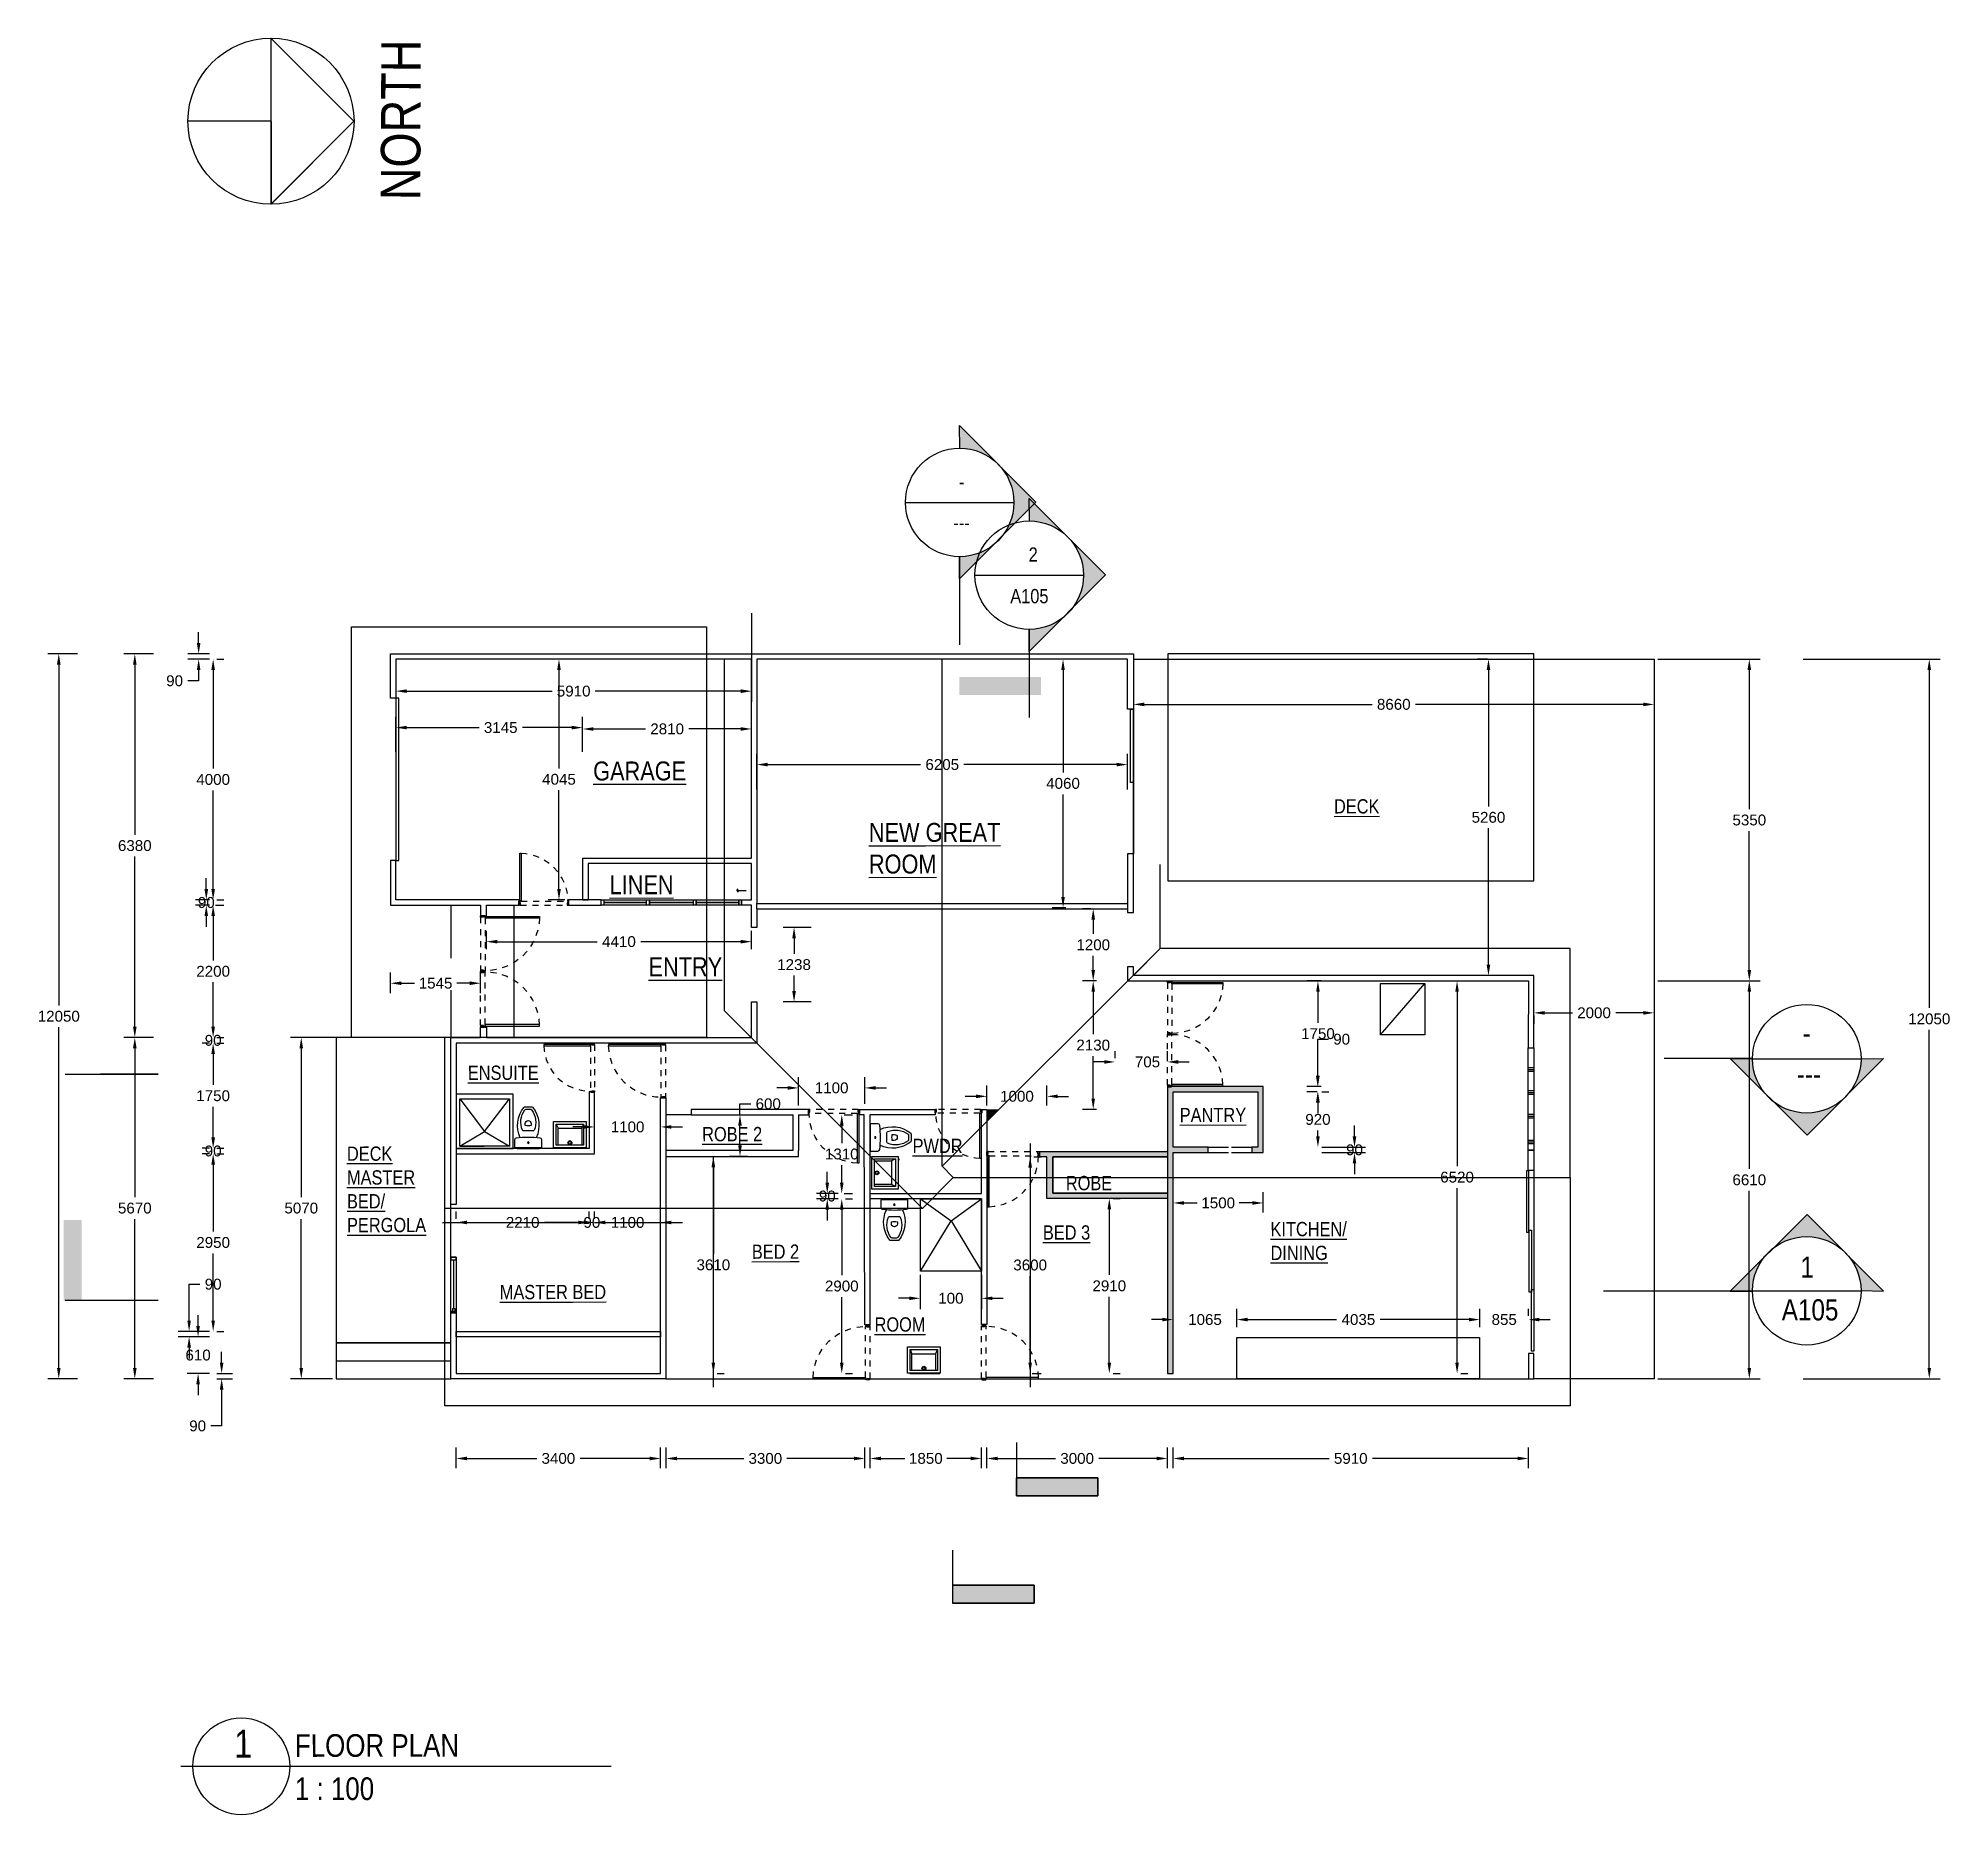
# Model space of a CAD drawing. Header units: metres. Extents: x 8 to 298, y 7 to 251.
# Drawn here: x 245.2 to 276.94, y 135.46 to 164.96 of the extents above; entities that cross this region are included whole.
import ezdxf

# ---------------------------------------------------------------- set-up
doc = ezdxf.new("R2010")
doc.units = ezdxf.units.M
doc.header["$MEASUREMENT"] = 0
for name, pattern in [('ACAD_ISO08W100', [36, 24, -3, 6, -3]), ('DASHED', [19.05, 12.7, -6.35]), ('HIDDEN2', [0.1875, 0.125, -0.0625]), ('HIDDEN4', [0.09375, 0.0625, -0.03125]), ('JIS_02_2.0', [3, 2, -1])]:
    doc.linetypes.add(name, pattern=pattern)
for name, color, linetype in [('A-MUROS', 1, 'Continuous'), ('A-NOMBRE_MATERIAL', 4, 'Continuous'), ('A-VIDRIO', 4, 'Continuous'), ('NUEVO DIBUJO', 2, 'Continuous'), ('OP-PROY 1', 8, 'HIDDEN4'), ('OP-PROY 2', 1, 'HIDDEN4')]:
    doc.layers.add(name, color=color, linetype=linetype)
doc.styles.get("Standard").update_dxf_attribs({"font": 'arial.ttf'})
doc.dimstyles.get("Standard").update_dxf_attribs({"dimtxt": 0.18, "dimasz": 0.18, "dimexe": 0.18, "dimexo": 0.0625, "dimgap": 0.09, "dimtad": 0, "dimtih": 1, "dimtoh": 1, "dimzin": 0, "dimdsep": 46, "dimtxsty": 'Standard', "dimcen": 0.09, "dimadec": 0, "dimazin": 0, "dimtfac": 1, "dimtofl": 0, "dimtmove": 0, "dimatfit": 3, "dimfxl": 1, "dimtolj": 1, "dimtzin": 0, "dimarcsym": 0})

msp = doc.modelspace()

# ---------------------------------------------------------------- texts
at = {"color": 2, "linetype": 'ByBlock', "attachment_point": 1}
for s, width, gutter_width, insert, char_height, rotation in [('{\\fArial Narrow|b0|i0|c0|p34;NORTH}', 2.450617756, 3.274167, (250.8856768, 162.268663), 0.654833408, 89.79899697), ('{\\fArial Narrow|b0|i0|c0|p34;1 }', 15.90994782, 2.3177398, (248.4539553, 136.8741172), 0.463547963, 0.05406191), ('{\\fArial Narrow|b0|i0|c0|p34;FLOOR PLAN}', 12.895706027, 1.8786291, (249.4596448, 136.8001241), 0.375725824, 0.05406191), ('{\\fArial Narrow|b0|i0|c0|p34;1 : 100}', 12.895706027, 1.8786291, (249.4596448, 136.0825336), 0.375725824, 0.05406191)]:
    msp.add_mtext_dynamic_manual_height_columns(s, width=width, gutter_width=gutter_width, heights=[0], dxfattribs=dict(at, insert=insert, char_height=char_height, rotation=rotation))
at = {"layer": 'NUEVO DIBUJO', "color": 3, "linetype": 'ByBlock'}
for s, width, gutter_width, insert, char_height, attachment_point, rotation in [('{\\fArial Narrow|b0|i0|c0|p34;-}', 2.849665571, 1.1855451, (260.4872988, 157.7101539), 0.237109014, 1, 0.05406191), ('{\\fArial Narrow|b0|i0|c0|p34;---}', 2.849665571, 1.1855451, (260.3931605, 157.0319804), 0.237109014, 1, 0.05406191), ('{\\fArial Narrow|b0|i0|c0|p34;2}', 2.849665571, 1.1855451, (261.6423132, 156.5031255), 0.237109014, 1, 0.05406191), ('{\\fArial Narrow|b0|i0|c0|p34;A105}', 2.849665571, 1.1855451, (261.3379971, 155.812832), 0.237109014, 1, 0.05406191), ('{\\fArial Narrow|b0|i0|c0|p34;-}', 2.849665571, 1.1855451, (274.4912823, 148.2624153), 0.351519711, 7, 359.94593809), ('{\\fArial Narrow|b0|i0|c0|p34;---}', 2.849665571, 1.1855451, (274.3971439, 147.5842418), 0.351519711, 7, 359.94593809), ('{\\fArial Narrow|b0|i0|c0|p34;1}', 2.849665571, 1.1855451, (274.4576116, 144.3789275), 0.351519711, 7, 359.94593809), ('{\\fArial Narrow|b0|i0|c0|p34;A105}', 4.224696479, 1.7575986, (274.1469899, 143.6650809), 0.351519711, 7, 359.94593809)]:
    msp.add_mtext_dynamic_manual_height_columns(s, width=width, gutter_width=gutter_width, heights=[0], dxfattribs=dict(at, insert=insert, char_height=char_height, attachment_point=attachment_point, rotation=rotation))
at = {"layer": 'NUEVO DIBUJO', "linetype": 'ByBlock', "attachment_point": 1, "rotation": 0.05406191}
for s, width, gutter_width, insert, char_height in [('{\\fArial Narrow|b0|i0|c0|p34;\\LGARAGE}', 2.497838432, 1.574475, (254.4123096, 152.9485363), 0.314894996), ('\\pxql;{\\fArial Narrow|b0|i0|c0|p34;\\LDECK}', 3.528696202, 1.1855451, (266.7124568, 152.3228608), 0.237109014), ('{\\fArial Narrow|b0|i0|c0|p34;\\LNEW GREAT ROOM}', 2.497838432, 1.574475, (258.989645, 151.9286612), 0.314894996), ('{\\fArial Narrow|b0|i0|c0|p34;\\LLINEN}', 2.497838432, 1.574475, (254.685074, 151.0603899), 0.314894996), ('{\\fArial Narrow|b0|i0|c0|p34;\\LENTRY}', 2.497838432, 1.574475, (255.3323464, 149.697601), 0.314894996), ('\\pxql;{\\fArial Narrow|b0|i0|c0|p34;\\LENSUITE}', 1.880817468, 1.1855451, (252.3313151, 147.8995984), 0.237109014), ('\\pxql;{\\fArial Narrow|b0|i0|c0|p34;\\LPANTRY}', 1.880817468, 1.1855451, (264.1514079, 147.198428), 0.237109014), ('{\\fArial Narrow|b0|i0|c0|p34;\\LROBE 2}', 1.880817468, 1.1855451, (256.2218827, 146.8807403), 0.237109014), ('{\\fArial Narrow|b0|i0|c0|p34;\\LPWDR}', 1.880817468, 1.1855451, (259.7158341, 146.6856077), 0.237109014), ('\\pxql;{\\fArial Narrow|b0|i0|c0|p34;\\LDECK\\PMASTER\\PBED/\\PPERGOLA}', 1.880817468, 1.1855451, (250.3244507, 146.5571336), 0.237109014), ('\\pxql;{\\fArial Narrow|b0|i0|c0|p34;\\LROBE}', 1.880817468, 1.1855451, (262.2601929, 146.0681298), 0.237109014), ('{\\fArial Narrow|b0|i0|c0|p34;\\LBED 3}', 1.880817468, 1.1855451, (261.8793949, 145.2480046), 0.237109014), ('\\pxql;{\\fArial Narrow|b0|i0|c0|p34;\\LKITCHEN/\\PDINING}', 3.528696202, 1.1855451, (265.6580433, 145.3041833), 0.237109014), ('{\\fArial Narrow|b0|i0|c0|p34;\\LBED 2}', 1.880817468, 1.1855451, (257.0466963, 144.9295166), 0.237109014), ('{\\fArial Narrow|b0|i0|c0|p34;\\LMASTER BED}', 1.880817468, 1.1855451, (252.8615119, 144.2591844), 0.237109014), ('{\\fArial Narrow|b0|i0|c0|p34;\\LROOM}', 1.880817468, 1.1855451, (259.0846129, 143.7211266), 0.237109014)]:
    msp.add_mtext_dynamic_manual_height_columns(s, width=width, gutter_width=gutter_width, heights=[0], dxfattribs=dict(at, insert=insert, char_height=char_height))

# ---------------------------------------------------------------- blocks, each defined once
blk = doc.blocks.new('wc')
at = {"layer": 'A-NOMBRE_MATERIAL'}
for points in [[(3815.6, 8925.9, -0.379717), (3816.9, 8927.1), (3822.8, 8927.1), (3822.8, 8906.6), (3816.9, 8906.6, -0.379717), (3815.6, 8907.8, -0.059669)], [(3809.7, 8912.4, 0.301967), (3810.2, 8913.3), (3810.2, 8920.4, 0.301967), (3809.7, 8921.2, 0.26573), (3794.2, 8919.3, 0.236687), (3793.8, 8918.6), (3793.8, 8915.1, 0.236687), (3794.2, 8914.3, 0.26573)], [(3804.6, 8914.6), (3806.1, 8914.6, 0.131931), (3806.1, 8919.1), (3804.6, 8919.1, 1)]]:
    blk.add_lwpolyline(points, format="xyb", close=True, dxfattribs=at)
blk.add_lwpolyline([(3815.3, 8922.9, 0.282054), (3792.4, 8920.2, 0.230623), (3792, 8919.5), (3792, 8914.1, 0.230623), (3792.4, 8913.4, 0.282054), (3815.3, 8910.8)], format="xyb", dxfattribs=at)
blk.add_circle((3819, 8916.8), 0.567, dxfattribs=at)
blk.add_arc((3891.4, 8916.8), 76.4, 172.2786, 172.2821, dxfattribs=at)
blk = doc.blocks.new('lavabo')
at = {"layer": 'A-NOMBRE_MATERIAL'}
for p, q in [((3727.6, 8883.3), (3746.3, 8883.3)), ((3727.6, 8868.3), (3727.6, 8883.3)), ((3729.1, 8881.8), (3744.8, 8881.8)), ((3729.1, 8869.8), (3729.1, 8881.8)), ((3730.2, 8872.2), (3730.2, 8881.8)), ((3743.7, 8881.8), (3743.7, 8872.2)), ((3744.8, 8881.8), (3744.8, 8869.8)), ((3746.3, 8883.3), (3746.3, 8868.3)), ((3746.3, 8868.3), (3727.6, 8868.3)), ((3729.1, 8869.8), (3730.2, 8872.2)), ((3744.8, 8869.8), (3729.1, 8869.8)), ((3743.7, 8872.2), (3730.2, 8872.2)), ((3744.8, 8869.8), (3743.7, 8872.2))]:
    blk.add_line(p, q, dxfattribs=at)
for radius in [1.12, 0.75]:
    blk.add_circle((3736.9, 8880.5), radius, dxfattribs=at)
blk = doc.blocks.new('*D44')
at = {"layer": 'Defpoints', "color": 0, "transparency": 16777216}
for p in [(263.286, 152.898), (257.132, 152.421), (263.286, 152.421)]:
    blk.add_point(p, dxfattribs=at)
at = {"layer": 'NUEVO DIBUJO', "color": 0, "lineweight": -2, "transparency": 16777216}
for p, q in [((257.132, 152.484), (257.132, 153.078)), ((263.286, 152.484), (263.286, 153.078)), ((257.312, 152.898), (259.849, 152.898)), ((263.106, 152.898), (260.569, 152.898))]:
    blk.add_line(p, q, dxfattribs=at)
at = {"layer": 'NUEVO DIBUJO', "color": 0, "transparency": 16777216}
for points in [[(257.312, 152.928), (257.312, 152.868), (257.132, 152.898)], [(263.106, 152.928), (263.106, 152.868), (263.286, 152.898)]]:
    blk.add_solid(points, dxfattribs=at)
at = {"layer": 'NUEVO DIBUJO', "color": 0, "transparency": 16777216, "insert": (260.209, 152.898), "char_height": 0.18, "attachment_point": 5}
blk.add_mtext('\\A1;6205', dxfattribs=at)
blk = doc.blocks.new('*D45')
at = {"layer": 'Defpoints', "color": 0, "transparency": 16777216}
for p in [(257.043, 153.489), (254.238, 153.049), (257.043, 153.049)]:
    blk.add_point(p, dxfattribs=at)
at = {"layer": 'NUEVO DIBUJO', "color": 0, "lineweight": -2, "transparency": 16777216}
for p, q in [((254.238, 153.111), (254.238, 153.669)), ((257.043, 153.111), (257.043, 153.669)), ((254.418, 153.489), (255.281, 153.489)), ((256.863, 153.489), (256.001, 153.489))]:
    blk.add_line(p, q, dxfattribs=at)
at = {"layer": 'NUEVO DIBUJO', "color": 0, "transparency": 16777216}
for points in [[(254.418, 153.519), (254.418, 153.459), (254.238, 153.489)], [(256.863, 153.519), (256.863, 153.459), (257.043, 153.489)]]:
    blk.add_solid(points, dxfattribs=at)
at = {"layer": 'NUEVO DIBUJO', "color": 0, "transparency": 16777216, "insert": (255.641, 153.489), "char_height": 0.18, "attachment_point": 5}
blk.add_mtext('\\A1;2810', dxfattribs=at)
blk = doc.blocks.new('*D46')
at = {"layer": 'Defpoints', "color": 0, "transparency": 16777216}
for p in [(251.136, 153.512), (251.136, 153.048), (254.238, 153.049)]:
    blk.add_point(p, dxfattribs=at)
at = {"layer": 'NUEVO DIBUJO', "color": 0, "lineweight": -2, "transparency": 16777216}
for p, q in [((251.136, 153.111), (251.136, 153.692)), ((254.238, 153.111), (254.238, 153.692)), ((251.316, 153.512), (252.519, 153.512)), ((254.058, 153.512), (253.238, 153.512))]:
    blk.add_line(p, q, dxfattribs=at)
at = {"layer": 'NUEVO DIBUJO', "color": 0, "transparency": 16777216}
for points in [[(251.316, 153.542), (251.316, 153.482), (251.136, 153.512)], [(254.058, 153.542), (254.058, 153.482), (254.238, 153.512)]]:
    blk.add_solid(points, dxfattribs=at)
at = {"layer": 'NUEVO DIBUJO', "color": 0, "transparency": 16777216, "insert": (252.878, 153.512), "char_height": 0.18, "attachment_point": 5}
blk.add_mtext('\\A1;3145', dxfattribs=at)
blk = doc.blocks.new('*D176')
at = {"layer": 'Defpoints', "color": 0, "transparency": 16777216}
for p in [(253.845, 154.648), (254.004, 154.648), (254.004, 150.651)]:
    blk.add_point(p, dxfattribs=at)
at = {"layer": 'NUEVO DIBUJO', "color": 0, "lineweight": -2, "transparency": 16777216}
for p, q in [((253.941, 154.648), (253.665, 154.648)), ((253.845, 154.468), (253.845, 152.835)), ((253.845, 150.831), (253.845, 152.471)), ((253.941, 150.651), (253.665, 150.651))]:
    blk.add_line(p, q, dxfattribs=at)
at = {"layer": 'NUEVO DIBUJO', "color": 0, "transparency": 16777216}
for points in [[(253.815, 154.468), (253.875, 154.468), (253.845, 154.648)], [(253.815, 150.831), (253.875, 150.831), (253.845, 150.651)]]:
    blk.add_solid(points, dxfattribs=at)
at = {"layer": 'NUEVO DIBUJO', "color": 0, "transparency": 16777216, "insert": (253.845, 152.653), "char_height": 0.18, "attachment_point": 5}
blk.add_mtext('\\A1;4045', dxfattribs=at)
blk = doc.blocks.new('*D47')
at = {"layer": 'Defpoints', "color": 0, "transparency": 16777216}
for p in [(252.544, 149.268), (251.047, 149.039), (252.544, 149.039)]:
    blk.add_point(p, dxfattribs=at)
at = {"layer": 'NUEVO DIBUJO', "color": 0, "lineweight": -2, "transparency": 16777216}
for p, q in [((251.047, 149.102), (251.047, 149.448)), ((251.227, 149.268), (251.445, 149.268)), ((252.364, 149.268), (252.147, 149.268)), ((252.544, 149.102), (252.544, 149.448))]:
    blk.add_line(p, q, dxfattribs=at)
at = {"layer": 'NUEVO DIBUJO', "color": 0, "transparency": 16777216}
for points in [[(251.227, 149.298), (251.227, 149.238), (251.047, 149.268)], [(252.364, 149.298), (252.364, 149.238), (252.544, 149.268)]]:
    blk.add_solid(points, dxfattribs=at)
at = {"layer": 'NUEVO DIBUJO', "color": 0, "transparency": 16777216, "insert": (251.796, 149.268), "char_height": 0.18, "attachment_point": 5}
blk.add_mtext('\\A1;1545', dxfattribs=at)
blk = doc.blocks.new('*D48')
at = {"layer": 'Defpoints', "color": 0, "transparency": 16777216}
for p in [(245.54, 154.737), (245.914, 154.737), (245.914, 142.701)]:
    blk.add_point(p, dxfattribs=at)
at = {"layer": 'NUEVO DIBUJO', "color": 0, "lineweight": -2, "transparency": 16777216}
for p, q in [((245.851, 154.737), (245.36, 154.737)), ((245.54, 154.557), (245.54, 148.901)), ((245.54, 142.881), (245.54, 148.537)), ((245.851, 142.701), (245.36, 142.701))]:
    blk.add_line(p, q, dxfattribs=at)
at = {"layer": 'NUEVO DIBUJO', "color": 0, "transparency": 16777216}
for points in [[(245.51, 154.557), (245.57, 154.557), (245.54, 154.737)], [(245.51, 142.881), (245.57, 142.881), (245.54, 142.701)]]:
    blk.add_solid(points, dxfattribs=at)
at = {"layer": 'NUEVO DIBUJO', "color": 0, "transparency": 16777216, "insert": (245.54, 148.719), "char_height": 0.18, "attachment_point": 5}
blk.add_mtext('\\A1;12050', dxfattribs=at)
blk = doc.blocks.new('*D49')
at = {"layer": 'Defpoints', "color": 0, "transparency": 16777216}
for p in [(246.802, 148.367), (247.177, 148.367), (247.177, 142.701)]:
    blk.add_point(p, dxfattribs=at)
at = {"layer": 'NUEVO DIBUJO', "color": 0, "lineweight": -2, "transparency": 16777216}
for p, q in [((247.114, 148.367), (246.622, 148.367)), ((246.802, 148.187), (246.802, 145.716)), ((246.802, 142.881), (246.802, 145.352)), ((247.114, 142.701), (246.622, 142.701))]:
    blk.add_line(p, q, dxfattribs=at)
at = {"layer": 'NUEVO DIBUJO', "color": 0, "transparency": 16777216}
for points in [[(246.772, 148.187), (246.832, 148.187), (246.802, 148.367)], [(246.772, 142.881), (246.832, 142.881), (246.802, 142.701)]]:
    blk.add_solid(points, dxfattribs=at)
at = {"layer": 'NUEVO DIBUJO', "color": 0, "transparency": 16777216, "insert": (246.802, 145.534), "char_height": 0.18, "attachment_point": 5}
blk.add_mtext('\\A1;5670', dxfattribs=at)
blk = doc.blocks.new('*D50')
at = {"layer": 'Defpoints', "color": 0, "transparency": 16777216}
for p in [(246.802, 154.737), (247.177, 154.737), (247.177, 148.367)]:
    blk.add_point(p, dxfattribs=at)
at = {"layer": 'NUEVO DIBUJO', "color": 0, "lineweight": -2, "transparency": 16777216}
for p, q in [((247.114, 154.737), (246.622, 154.737)), ((246.802, 154.557), (246.802, 151.734)), ((246.802, 148.547), (246.802, 151.37)), ((247.114, 148.367), (246.622, 148.367))]:
    blk.add_line(p, q, dxfattribs=at)
at = {"layer": 'NUEVO DIBUJO', "color": 0, "transparency": 16777216}
for points in [[(246.772, 154.557), (246.832, 154.557), (246.802, 154.737)], [(246.772, 148.547), (246.832, 148.547), (246.802, 148.367)]]:
    blk.add_solid(points, dxfattribs=at)
at = {"layer": 'NUEVO DIBUJO', "color": 0, "transparency": 16777216, "insert": (246.802, 151.552), "char_height": 0.18, "attachment_point": 5}
blk.add_mtext('\\A1;6380', dxfattribs=at)
blk = doc.blocks.new('*D51')
at = {"layer": 'Defpoints', "color": 0, "transparency": 16777216}
for p in [(248.103, 142.79), (248.103, 142.701), (248.244, 142.79)]:
    blk.add_point(p, dxfattribs=at)
at = {"layer": 'NUEVO DIBUJO', "color": 0, "lineweight": -2, "transparency": 16777216}
for p, q in [((248.244, 142.97), (248.244, 143.15)), ((248.165, 142.79), (248.424, 142.79)), ((248.165, 142.701), (248.424, 142.701)), ((248.244, 142.521), (248.244, 141.918)), ((248.244, 141.918), (248.064, 141.918))]:
    blk.add_line(p, q, dxfattribs=at)
at = {"layer": 'NUEVO DIBUJO', "color": 0, "transparency": 16777216}
for points in [[(248.214, 142.97), (248.274, 142.97), (248.244, 142.79)], [(248.214, 142.521), (248.274, 142.521), (248.244, 142.701)]]:
    blk.add_solid(points, dxfattribs=at)
at = {"layer": 'NUEVO DIBUJO', "color": 0, "transparency": 16777216, "insert": (247.846, 141.918), "char_height": 0.18, "attachment_point": 5}
blk.add_mtext('\\A1;90', dxfattribs=at)
blk = doc.blocks.new('*D52')
at = {"layer": 'Defpoints', "color": 0, "transparency": 16777216}
for p in [(247.853, 143.399), (248.103, 143.399), (248.103, 142.79)]:
    blk.add_point(p, dxfattribs=at)
at = {"layer": 'NUEVO DIBUJO', "color": 0, "lineweight": -2, "transparency": 16777216}
for p, q in [((247.853, 143.579), (247.853, 143.759)), ((248.04, 143.399), (247.673, 143.399)), ((248.04, 142.79), (247.673, 142.79)), ((247.853, 142.61), (247.853, 142.43))]:
    blk.add_line(p, q, dxfattribs=at)
at = {"layer": 'NUEVO DIBUJO', "color": 0, "transparency": 16777216}
for points in [[(247.823, 143.579), (247.883, 143.579), (247.853, 143.399)], [(247.823, 142.61), (247.883, 142.61), (247.853, 142.79)]]:
    blk.add_solid(points, dxfattribs=at)
at = {"layer": 'NUEVO DIBUJO', "color": 0, "transparency": 16777216, "insert": (247.853, 143.094), "char_height": 0.18, "attachment_point": 5}
blk.add_mtext('\\A1;610', dxfattribs=at)
blk = doc.blocks.new('*D53')
at = {"layer": 'Defpoints', "color": 0, "transparency": 16777216}
for p in [(263.078, 147.961), (263.946, 147.961), (263.946, 147.961)]:
    blk.add_point(p, dxfattribs=at)
at = {"layer": 'NUEVO DIBUJO', "color": 0, "lineweight": -2, "transparency": 16777216}
for p, q in [((262.898, 147.961), (262.718, 147.961)), ((263.078, 148.023), (263.078, 148.141)), ((263.946, 148.023), (263.946, 148.141)), ((264.126, 147.961), (264.306, 147.961))]:
    blk.add_line(p, q, dxfattribs=at)
at = {"layer": 'NUEVO DIBUJO', "color": 0, "transparency": 16777216}
for points in [[(262.898, 147.991), (262.898, 147.931), (263.078, 147.961)], [(264.126, 147.991), (264.126, 147.931), (263.946, 147.961)]]:
    blk.add_solid(points, dxfattribs=at)
at = {"layer": 'NUEVO DIBUJO', "color": 0, "transparency": 16777216, "insert": (263.616, 147.961), "char_height": 0.18, "attachment_point": 5}
blk.add_mtext('\\A1;705', dxfattribs=at)
blk = doc.blocks.new('*D54')
at = {"layer": 'Defpoints', "color": 0, "transparency": 16777216}
for p in [(262.982, 145.696), (262.982, 145.696), (262.982, 142.79)]:
    blk.add_point(p, dxfattribs=at)
at = {"layer": 'NUEVO DIBUJO', "color": 0, "lineweight": -2, "transparency": 16777216}
for p, q in [((263.044, 145.696), (263.162, 145.696)), ((262.982, 145.516), (262.982, 144.425)), ((262.982, 142.97), (262.982, 144.061)), ((263.044, 142.79), (263.162, 142.79))]:
    blk.add_line(p, q, dxfattribs=at)
at = {"layer": 'NUEVO DIBUJO', "color": 0, "transparency": 16777216}
for points in [[(262.952, 145.516), (263.012, 145.516), (262.982, 145.696)], [(262.952, 142.97), (263.012, 142.97), (262.982, 142.79)]]:
    blk.add_solid(points, dxfattribs=at)
at = {"layer": 'NUEVO DIBUJO', "color": 0, "transparency": 16777216, "insert": (262.982, 144.243), "char_height": 0.18, "attachment_point": 5}
blk.add_mtext('\\A1;2910', dxfattribs=at)
blk = doc.blocks.new('*D55')
at = {"layer": 'Defpoints', "color": 0, "transparency": 16777216}
for p in [(257.043, 155.473), (251.136, 154.648), (257.043, 154.117)]:
    blk.add_point(p, dxfattribs=at)
at = {"layer": 'NUEVO DIBUJO', "color": 0, "lineweight": -2, "transparency": 16777216}
for p, q in [((257.043, 155.411), (257.043, 153.937)), ((251.136, 154.586), (251.136, 153.937)), ((251.316, 154.117), (253.731, 154.117)), ((256.863, 154.117), (254.448, 154.117))]:
    blk.add_line(p, q, dxfattribs=at)
at = {"layer": 'NUEVO DIBUJO', "color": 0, "transparency": 16777216}
for points in [[(251.316, 154.147), (251.316, 154.087), (251.136, 154.117)], [(256.863, 154.147), (256.863, 154.087), (257.043, 154.117)]]:
    blk.add_solid(points, dxfattribs=at)
at = {"layer": 'NUEVO DIBUJO', "color": 0, "transparency": 16777216, "insert": (254.089, 154.117), "char_height": 0.18, "attachment_point": 5}
blk.add_mtext('\\A1;5910', dxfattribs=at)
blk = doc.blocks.new('*D177')
at = {"layer": 'Defpoints', "color": 0, "transparency": 16777216}
for p in [(262.214, 154.648), (262.436, 154.648), (262.325, 150.521)]:
    blk.add_point(p, dxfattribs=at)
at = {"layer": 'NUEVO DIBUJO', "color": 0, "lineweight": -2, "transparency": 16777216}
for p, q in [((262.373, 154.648), (262.034, 154.648)), ((262.214, 154.468), (262.214, 152.767)), ((262.214, 150.701), (262.214, 152.403)), ((262.262, 150.521), (262.034, 150.521))]:
    blk.add_line(p, q, dxfattribs=at)
at = {"layer": 'NUEVO DIBUJO', "color": 0, "transparency": 16777216}
for points in [[(262.184, 154.468), (262.244, 154.468), (262.214, 154.648)], [(262.184, 150.701), (262.244, 150.701), (262.214, 150.521)]]:
    blk.add_solid(points, dxfattribs=at)
at = {"layer": 'NUEVO DIBUJO', "color": 0, "transparency": 16777216, "insert": (262.214, 152.585), "char_height": 0.18, "attachment_point": 5}
blk.add_mtext('\\A1;4060', dxfattribs=at)
blk = doc.blocks.new('*D56')
at = {"layer": 'Defpoints', "color": 0, "transparency": 16777216}
for p in [(255.533, 146.882), (254.435, 146.622), (255.533, 146.622)]:
    blk.add_point(p, dxfattribs=at)
at = {"layer": 'NUEVO DIBUJO', "color": 0, "lineweight": -2, "transparency": 16777216}
for p, q in [((254.435, 146.685), (254.435, 147.062)), ((255.533, 146.685), (255.533, 147.062)), ((254.255, 146.882), (254.075, 146.882)), ((255.713, 146.882), (255.893, 146.882))]:
    blk.add_line(p, q, dxfattribs=at)
at = {"layer": 'NUEVO DIBUJO', "color": 0, "transparency": 16777216}
for points in [[(254.255, 146.912), (254.255, 146.852), (254.435, 146.882)], [(255.713, 146.912), (255.713, 146.852), (255.533, 146.882)]]:
    blk.add_solid(points, dxfattribs=at)
at = {"layer": 'NUEVO DIBUJO', "color": 0, "transparency": 16777216, "insert": (254.984, 146.882), "char_height": 0.18, "attachment_point": 5}
blk.add_mtext('\\A1;1100', dxfattribs=at)
blk = doc.blocks.new('*D57')
at = {"layer": 'Defpoints', "color": 0, "transparency": 16777216}
for p in [(261.668, 146.387), (261.668, 146.387), (261.64, 142.79)]:
    blk.add_point(p, dxfattribs=at)
at = {"layer": 'NUEVO DIBUJO', "color": 0, "lineweight": -2, "transparency": 16777216}
for p, q in [((261.731, 146.387), (261.848, 146.387)), ((261.668, 146.207), (261.668, 144.771)), ((261.668, 142.97), (261.668, 144.407)), ((261.702, 142.79), (261.848, 142.79))]:
    blk.add_line(p, q, dxfattribs=at)
at = {"layer": 'NUEVO DIBUJO', "color": 0, "transparency": 16777216}
for points in [[(261.638, 146.207), (261.698, 146.207), (261.668, 146.387)], [(261.638, 142.97), (261.698, 142.97), (261.668, 142.79)]]:
    blk.add_solid(points, dxfattribs=at)
at = {"layer": 'NUEVO DIBUJO', "color": 0, "transparency": 16777216, "insert": (261.668, 144.589), "char_height": 0.18, "attachment_point": 5}
blk.add_mtext('\\A1;3600', dxfattribs=at)
blk = doc.blocks.new('*D179')
at = {"layer": 'Defpoints', "color": 0, "transparency": 16777216}
for p in [(261.947, 147.39), (260.951, 147.174), (261.947, 147.174)]:
    blk.add_point(p, dxfattribs=at)
at = {"layer": 'NUEVO DIBUJO', "color": 0, "lineweight": -2, "transparency": 16777216}
for p, q in [((260.771, 147.39), (260.591, 147.39)), ((260.951, 147.236), (260.951, 147.57)), ((261.947, 147.236), (261.947, 147.57)), ((262.127, 147.39), (262.307, 147.39))]:
    blk.add_line(p, q, dxfattribs=at)
at = {"layer": 'NUEVO DIBUJO', "color": 0, "transparency": 16777216}
for points in [[(260.771, 147.42), (260.771, 147.36), (260.951, 147.39)], [(262.127, 147.42), (262.127, 147.36), (261.947, 147.39)]]:
    blk.add_solid(points, dxfattribs=at)
at = {"layer": 'NUEVO DIBUJO', "color": 0, "transparency": 16777216, "insert": (261.449, 147.39), "char_height": 0.18, "attachment_point": 5}
blk.add_mtext('\\A1;1000', dxfattribs=at)
blk = doc.blocks.new('*D58')
at = {"layer": 'Defpoints', "color": 0, "transparency": 16777216}
for p in [(258.921, 147.53), (257.823, 147.174), (258.921, 147.203)]:
    blk.add_point(p, dxfattribs=at)
at = {"layer": 'NUEVO DIBUJO', "color": 0, "lineweight": -2, "transparency": 16777216}
for p, q in [((257.823, 147.236), (257.823, 147.71)), ((258.921, 147.265), (258.921, 147.71)), ((257.643, 147.53), (257.463, 147.53)), ((259.101, 147.53), (259.281, 147.53))]:
    blk.add_line(p, q, dxfattribs=at)
at = {"layer": 'NUEVO DIBUJO', "color": 0, "transparency": 16777216}
for points in [[(257.643, 147.56), (257.643, 147.5), (257.823, 147.53)], [(259.101, 147.56), (259.101, 147.5), (258.921, 147.53)]]:
    blk.add_solid(points, dxfattribs=at)
at = {"layer": 'NUEVO DIBUJO', "color": 0, "transparency": 16777216, "insert": (258.372, 147.53), "char_height": 0.18, "attachment_point": 5}
blk.add_mtext('\\A1;1100', dxfattribs=at)
blk = doc.blocks.new('*D59')
at = {"layer": 'Defpoints', "color": 0, "transparency": 16777216}
for p in [(257.748, 150.194), (258.096, 150.194), (258.096, 148.957)]:
    blk.add_point(p, dxfattribs=at)
at = {"layer": 'NUEVO DIBUJO', "color": 0, "lineweight": -2, "transparency": 16777216}
for p, q in [((258.033, 150.194), (257.568, 150.194)), ((257.748, 150.014), (257.748, 149.758)), ((257.748, 149.137), (257.748, 149.394)), ((258.033, 148.957), (257.568, 148.957))]:
    blk.add_line(p, q, dxfattribs=at)
at = {"layer": 'NUEVO DIBUJO', "color": 0, "transparency": 16777216}
for points in [[(257.718, 150.014), (257.778, 150.014), (257.748, 150.194)], [(257.718, 149.137), (257.778, 149.137), (257.748, 148.957)]]:
    blk.add_solid(points, dxfattribs=at)
at = {"layer": 'NUEVO DIBUJO', "color": 0, "transparency": 16777216, "insert": (257.748, 149.576), "char_height": 0.18, "attachment_point": 5}
blk.add_mtext('\\A1;1238', dxfattribs=at)
blk = doc.blocks.new('*D60')
at = {"layer": 'Defpoints', "color": 0, "transparency": 16777216}
for p in [(257.043, 149.958), (252.639, 149.769), (257.043, 149.769)]:
    blk.add_point(p, dxfattribs=at)
at = {"layer": 'NUEVO DIBUJO', "color": 0, "lineweight": -2, "transparency": 16777216}
for p, q in [((252.639, 149.832), (252.639, 150.138)), ((257.043, 149.832), (257.043, 150.138)), ((252.819, 149.958), (254.479, 149.958)), ((256.863, 149.958), (255.203, 149.958))]:
    blk.add_line(p, q, dxfattribs=at)
at = {"layer": 'NUEVO DIBUJO', "color": 0, "transparency": 16777216}
for points in [[(252.819, 149.988), (252.819, 149.928), (252.639, 149.958)], [(256.863, 149.988), (256.863, 149.928), (257.043, 149.958)]]:
    blk.add_solid(points, dxfattribs=at)
at = {"layer": 'NUEVO DIBUJO', "color": 0, "transparency": 16777216, "insert": (254.841, 149.958), "char_height": 0.18, "attachment_point": 5}
blk.add_mtext('\\A1;4410', dxfattribs=at)
blk = doc.blocks.new('*D61')
at = {"layer": 'Defpoints', "color": 0, "transparency": 16777216}
for p in [(252.138, 145.296), (254.346, 145.296), (254.346, 145.296)]:
    blk.add_point(p, dxfattribs=at)
at = {"layer": 'NUEVO DIBUJO', "color": 0, "lineweight": -2, "transparency": 16777216}
for p, q in [((252.138, 145.358), (252.138, 145.476)), ((254.346, 145.358), (254.346, 145.476)), ((252.318, 145.296), (252.882, 145.296)), ((254.166, 145.296), (253.602, 145.296))]:
    blk.add_line(p, q, dxfattribs=at)
at = {"layer": 'NUEVO DIBUJO', "color": 0, "transparency": 16777216}
for points in [[(252.318, 145.326), (252.318, 145.266), (252.138, 145.296)], [(254.166, 145.326), (254.166, 145.266), (254.346, 145.296)]]:
    blk.add_solid(points, dxfattribs=at)
at = {"layer": 'NUEVO DIBUJO', "color": 0, "transparency": 16777216, "insert": (253.242, 145.296), "char_height": 0.18, "attachment_point": 5}
blk.add_mtext('\\A1;2210', dxfattribs=at)
blk = doc.blocks.new('*D62')
at = {"layer": 'Defpoints', "color": 0, "transparency": 16777216}
for p in [(254.346, 145.296), (254.435, 145.296), (254.435, 145.296)]:
    blk.add_point(p, dxfattribs=at)
at = {"layer": 'NUEVO DIBUJO', "color": 0, "lineweight": -2, "transparency": 16777216}
for p, q in [((254.346, 145.358), (254.346, 145.476)), ((254.435, 145.358), (254.435, 145.476)), ((254.166, 145.296), (253.986, 145.296)), ((254.615, 145.296), (254.795, 145.296))]:
    blk.add_line(p, q, dxfattribs=at)
at = {"layer": 'NUEVO DIBUJO', "color": 0, "transparency": 16777216}
for points in [[(254.166, 145.326), (254.166, 145.266), (254.346, 145.296)], [(254.615, 145.326), (254.615, 145.266), (254.435, 145.296)]]:
    blk.add_solid(points, dxfattribs=at)
at = {"layer": 'NUEVO DIBUJO', "color": 0, "transparency": 16777216, "insert": (254.391, 145.296), "char_height": 0.18, "width": 0.54591, "attachment_point": 5}
blk.add_mtext('\\A1;90', dxfattribs=at)
blk = doc.blocks.new('*D180')
at = {"layer": 'Defpoints', "color": 0, "transparency": 16777216}
for p in [(254.435, 145.296), (255.533, 145.296), (255.533, 145.296)]:
    blk.add_point(p, dxfattribs=at)
at = {"layer": 'NUEVO DIBUJO', "color": 0, "lineweight": -2, "transparency": 16777216}
for p, q in [((254.435, 145.358), (254.435, 145.476)), ((255.533, 145.358), (255.533, 145.476)), ((254.255, 145.296), (254.075, 145.296)), ((255.713, 145.296), (255.893, 145.296))]:
    blk.add_line(p, q, dxfattribs=at)
at = {"layer": 'NUEVO DIBUJO', "color": 0, "transparency": 16777216}
for points in [[(254.255, 145.326), (254.255, 145.266), (254.435, 145.296)], [(255.713, 145.326), (255.713, 145.266), (255.533, 145.296)]]:
    blk.add_solid(points, dxfattribs=at)
at = {"layer": 'NUEVO DIBUJO', "color": 0, "transparency": 16777216, "insert": (254.984, 145.296), "char_height": 0.18, "attachment_point": 5}
blk.add_mtext('\\A1;1100', dxfattribs=at)
blk = doc.blocks.new('*D63')
at = {"layer": 'Defpoints', "color": 0, "transparency": 16777216}
for p in [(256.408, 146.394), (256.408, 146.394), (256.408, 142.79)]:
    blk.add_point(p, dxfattribs=at)
at = {"layer": 'NUEVO DIBUJO', "color": 0, "lineweight": -2, "transparency": 16777216}
for p, q in [((256.471, 146.394), (256.588, 146.394)), ((256.408, 146.214), (256.408, 144.774)), ((256.408, 142.97), (256.408, 144.41)), ((256.471, 142.79), (256.588, 142.79))]:
    blk.add_line(p, q, dxfattribs=at)
at = {"layer": 'NUEVO DIBUJO', "color": 0, "transparency": 16777216}
for points in [[(256.378, 146.214), (256.438, 146.214), (256.408, 146.394)], [(256.378, 142.97), (256.438, 142.97), (256.408, 142.79)]]:
    blk.add_solid(points, dxfattribs=at)
at = {"layer": 'NUEVO DIBUJO', "color": 0, "transparency": 16777216, "insert": (256.408, 144.592), "char_height": 0.18, "attachment_point": 5}
blk.add_mtext('\\A1;3610', dxfattribs=at)
blk = doc.blocks.new('*D181')
at = {"layer": 'Defpoints', "color": 0, "transparency": 16777216}
for p in [(256.408, 147.085), (256.85, 147.085), (257.036, 146.394)]:
    blk.add_point(p, dxfattribs=at)
at = {"layer": 'NUEVO DIBUJO', "color": 0, "lineweight": -2, "transparency": 16777216}
for p, q in [((256.85, 147.085), (256.85, 147.265)), ((256.85, 147.265), (257.03, 147.265)), ((256.471, 147.085), (257.03, 147.085)), ((256.85, 146.574), (256.85, 146.905)), ((256.974, 146.394), (256.67, 146.394))]:
    blk.add_line(p, q, dxfattribs=at)
at = {"layer": 'NUEVO DIBUJO', "color": 0, "transparency": 16777216}
for points in [[(256.82, 146.905), (256.88, 146.905), (256.85, 147.085)], [(256.82, 146.574), (256.88, 146.574), (256.85, 146.394)]]:
    blk.add_solid(points, dxfattribs=at)
at = {"layer": 'NUEVO DIBUJO', "color": 0, "transparency": 16777216, "insert": (257.319, 147.265), "char_height": 0.18, "attachment_point": 5}
blk.add_mtext('\\A1;600', dxfattribs=at)
blk = doc.blocks.new('*D64')
at = {"layer": 'Defpoints', "color": 0, "transparency": 16777216}
for p in [(247.704, 143.488), (248.103, 143.488), (248.103, 143.399)]:
    blk.add_point(p, dxfattribs=at)
at = {"layer": 'NUEVO DIBUJO', "color": 0, "lineweight": -2, "transparency": 16777216}
for p, q in [((247.704, 143.668), (247.704, 144.271)), ((247.704, 144.271), (247.884, 144.271)), ((248.04, 143.488), (247.524, 143.488)), ((248.04, 143.399), (247.524, 143.399)), ((247.704, 143.219), (247.704, 143.039))]:
    blk.add_line(p, q, dxfattribs=at)
at = {"layer": 'NUEVO DIBUJO', "color": 0, "transparency": 16777216}
for points in [[(247.674, 143.668), (247.734, 143.668), (247.704, 143.488)], [(247.674, 143.219), (247.734, 143.219), (247.704, 143.399)]]:
    blk.add_solid(points, dxfattribs=at)
at = {"layer": 'NUEVO DIBUJO', "color": 0, "transparency": 16777216, "insert": (248.103, 144.271), "char_height": 0.18, "attachment_point": 5}
blk.add_mtext('\\A1;90', dxfattribs=at)
blk = doc.blocks.new('*D65')
at = {"layer": 'Defpoints', "color": 0, "transparency": 16777216}
for p in [(248.103, 146.438), (248.103, 146.438), (248.103, 143.488)]:
    blk.add_point(p, dxfattribs=at)
at = {"layer": 'NUEVO DIBUJO', "color": 0, "lineweight": -2, "transparency": 16777216}
for p, q in [((248.165, 146.438), (248.283, 146.438)), ((248.103, 146.258), (248.103, 145.145)), ((248.103, 143.668), (248.103, 144.781)), ((248.165, 143.488), (248.283, 143.488))]:
    blk.add_line(p, q, dxfattribs=at)
at = {"layer": 'NUEVO DIBUJO', "color": 0, "transparency": 16777216}
for points in [[(248.073, 146.258), (248.133, 146.258), (248.103, 146.438)], [(248.073, 143.668), (248.133, 143.668), (248.103, 143.488)]]:
    blk.add_solid(points, dxfattribs=at)
at = {"layer": 'NUEVO DIBUJO', "color": 0, "transparency": 16777216, "insert": (248.103, 144.963), "char_height": 0.18, "attachment_point": 5}
blk.add_mtext('\\A1;2950', dxfattribs=at)
blk = doc.blocks.new('*D66')
at = {"layer": 'Defpoints', "color": 0, "transparency": 16777216}
for p in [(247.862, 154.648), (248.103, 154.737), (248.103, 154.648)]:
    blk.add_point(p, dxfattribs=at)
at = {"layer": 'NUEVO DIBUJO', "color": 0, "lineweight": -2, "transparency": 16777216}
for p, q in [((247.862, 154.917), (247.862, 155.097)), ((248.04, 154.737), (247.682, 154.737)), ((248.04, 154.648), (247.682, 154.648)), ((247.862, 154.288), (247.682, 154.288)), ((247.862, 154.468), (247.862, 154.288))]:
    blk.add_line(p, q, dxfattribs=at)
at = {"layer": 'NUEVO DIBUJO', "color": 0, "transparency": 16777216}
for points in [[(247.832, 154.917), (247.892, 154.917), (247.862, 154.737)], [(247.832, 154.468), (247.892, 154.468), (247.862, 154.648)]]:
    blk.add_solid(points, dxfattribs=at)
at = {"layer": 'NUEVO DIBUJO', "color": 0, "transparency": 16777216, "insert": (247.463, 154.288), "char_height": 0.18, "attachment_point": 5}
blk.add_mtext('\\A1;90', dxfattribs=at)
blk = doc.blocks.new('*D67')
at = {"layer": 'Defpoints', "color": 0, "transparency": 16777216}
for p in [(248.103, 154.648), (248.103, 150.651), (248.103, 150.651)]:
    blk.add_point(p, dxfattribs=at)
at = {"layer": 'NUEVO DIBUJO', "color": 0, "lineweight": -2, "transparency": 16777216}
for p, q in [((248.165, 154.648), (248.283, 154.648)), ((248.103, 154.468), (248.103, 152.832)), ((248.103, 150.831), (248.103, 152.468)), ((248.165, 150.651), (248.283, 150.651))]:
    blk.add_line(p, q, dxfattribs=at)
at = {"layer": 'NUEVO DIBUJO', "color": 0, "transparency": 16777216}
for points in [[(248.073, 154.468), (248.133, 154.468), (248.103, 154.648)], [(248.073, 150.831), (248.133, 150.831), (248.103, 150.651)]]:
    blk.add_solid(points, dxfattribs=at)
at = {"layer": 'NUEVO DIBUJO', "color": 0, "transparency": 16777216, "insert": (248.103, 152.65), "char_height": 0.18, "attachment_point": 5}
blk.add_mtext('\\A1;4000', dxfattribs=at)
blk = doc.blocks.new('*D68')
at = {"layer": 'Defpoints', "color": 0, "transparency": 16777216}
for p in [(247.989, 150.562), (248.103, 150.651), (248.103, 150.562)]:
    blk.add_point(p, dxfattribs=at)
at = {"layer": 'NUEVO DIBUJO', "color": 0, "lineweight": -2, "transparency": 16777216}
for p, q in [((247.989, 150.831), (247.989, 151.011)), ((248.04, 150.651), (247.809, 150.651)), ((248.04, 150.562), (247.809, 150.562)), ((247.989, 150.382), (247.989, 150.202))]:
    blk.add_line(p, q, dxfattribs=at)
at = {"layer": 'NUEVO DIBUJO', "color": 0, "transparency": 16777216}
for points in [[(247.959, 150.831), (248.019, 150.831), (247.989, 150.651)], [(247.959, 150.382), (248.019, 150.382), (247.989, 150.562)]]:
    blk.add_solid(points, dxfattribs=at)
at = {"layer": 'NUEVO DIBUJO', "color": 0, "transparency": 16777216, "insert": (247.989, 150.607), "char_height": 0.18, "attachment_point": 5}
blk.add_mtext('\\A1;90', dxfattribs=at)
blk = doc.blocks.new('*D69')
at = {"layer": 'Defpoints', "color": 0, "transparency": 16777216}
for p in [(248.078, 150.562), (248.103, 148.367), (248.103, 148.367)]:
    blk.add_point(p, dxfattribs=at)
at = {"layer": 'NUEVO DIBUJO', "color": 0, "lineweight": -2, "transparency": 16777216}
for p, q in [((248.14, 150.562), (248.283, 150.562)), ((248.103, 150.382), (248.103, 149.646)), ((248.103, 148.547), (248.103, 149.283)), ((248.165, 148.367), (248.283, 148.367))]:
    blk.add_line(p, q, dxfattribs=at)
at = {"layer": 'NUEVO DIBUJO', "color": 0, "transparency": 16777216}
for points in [[(248.073, 150.382), (248.133, 150.382), (248.103, 150.562)], [(248.073, 148.547), (248.133, 148.547), (248.103, 148.367)]]:
    blk.add_solid(points, dxfattribs=at)
at = {"layer": 'NUEVO DIBUJO', "color": 0, "transparency": 16777216, "insert": (248.103, 149.465), "char_height": 0.18, "attachment_point": 5}
blk.add_mtext('\\A1;2200', dxfattribs=at)
blk = doc.blocks.new('*D70')
at = {"layer": 'Defpoints', "color": 0, "transparency": 16777216}
for p in [(248.103, 148.367), (248.103, 148.272), (248.103, 148.272)]:
    blk.add_point(p, dxfattribs=at)
at = {"layer": 'NUEVO DIBUJO', "color": 0, "lineweight": -2, "transparency": 16777216}
for p, q in [((248.103, 148.547), (248.103, 148.727)), ((248.04, 148.272), (247.923, 148.272)), ((248.165, 148.367), (248.283, 148.367)), ((248.103, 148.092), (248.103, 147.912))]:
    blk.add_line(p, q, dxfattribs=at)
at = {"layer": 'NUEVO DIBUJO', "color": 0, "transparency": 16777216}
for points in [[(248.073, 148.547), (248.133, 148.547), (248.103, 148.367)], [(248.073, 148.092), (248.133, 148.092), (248.103, 148.272)]]:
    blk.add_solid(points, dxfattribs=at)
at = {"layer": 'NUEVO DIBUJO', "color": 0, "transparency": 16777216, "insert": (248.103, 148.319), "char_height": 0.18, "attachment_point": 5}
blk.add_mtext('\\A1;90', dxfattribs=at)
blk = doc.blocks.new('*D71')
at = {"layer": 'Defpoints', "color": 0, "transparency": 16777216}
for p in [(248.103, 148.272), (248.103, 146.527), (248.103, 146.527)]:
    blk.add_point(p, dxfattribs=at)
at = {"layer": 'NUEVO DIBUJO', "color": 0, "lineweight": -2, "transparency": 16777216}
for p, q in [((248.165, 148.272), (248.283, 148.272)), ((248.103, 148.092), (248.103, 147.581)), ((248.103, 146.707), (248.103, 147.217)), ((248.165, 146.527), (248.283, 146.527))]:
    blk.add_line(p, q, dxfattribs=at)
at = {"layer": 'NUEVO DIBUJO', "color": 0, "transparency": 16777216}
for points in [[(248.073, 148.092), (248.133, 148.092), (248.103, 148.272)], [(248.073, 146.707), (248.133, 146.707), (248.103, 146.527)]]:
    blk.add_solid(points, dxfattribs=at)
at = {"layer": 'NUEVO DIBUJO', "color": 0, "transparency": 16777216, "insert": (248.103, 147.399), "char_height": 0.18, "attachment_point": 5}
blk.add_mtext('\\A1;1750', dxfattribs=at)
blk = doc.blocks.new('*D72')
at = {"layer": 'Defpoints', "color": 0, "transparency": 16777216}
for p in [(248.103, 146.527), (248.103, 146.438), (248.103, 146.438)]:
    blk.add_point(p, dxfattribs=at)
at = {"layer": 'NUEVO DIBUJO', "color": 0, "lineweight": -2, "transparency": 16777216}
for p, q in [((248.103, 146.707), (248.103, 146.887)), ((248.04, 146.527), (247.923, 146.527)), ((248.04, 146.438), (247.923, 146.438)), ((248.103, 146.258), (248.103, 146.078))]:
    blk.add_line(p, q, dxfattribs=at)
at = {"layer": 'NUEVO DIBUJO', "color": 0, "transparency": 16777216}
for points in [[(248.073, 146.707), (248.133, 146.707), (248.103, 146.527)], [(248.073, 146.258), (248.133, 146.258), (248.103, 146.438)]]:
    blk.add_solid(points, dxfattribs=at)
at = {"layer": 'NUEVO DIBUJO', "color": 0, "transparency": 16777216, "insert": (248.103, 146.482), "char_height": 0.18, "attachment_point": 5}
blk.add_mtext('\\A1;90', dxfattribs=at)
blk = doc.blocks.new('*D73')
at = {"layer": 'Defpoints', "color": 0, "transparency": 16777216}
for p in [(255.533, 141.378), (252.138, 141.156), (255.533, 141.156)]:
    blk.add_point(p, dxfattribs=at)
at = {"layer": 'NUEVO DIBUJO', "color": 0, "lineweight": -2, "transparency": 16777216}
for p, q in [((252.138, 141.219), (252.138, 141.558)), ((255.533, 141.219), (255.533, 141.558)), ((252.318, 141.378), (253.477, 141.378)), ((255.353, 141.378), (254.194, 141.378))]:
    blk.add_line(p, q, dxfattribs=at)
at = {"layer": 'NUEVO DIBUJO', "color": 0, "transparency": 16777216}
for points in [[(252.318, 141.408), (252.318, 141.348), (252.138, 141.378)], [(255.353, 141.408), (255.353, 141.348), (255.533, 141.378)]]:
    blk.add_solid(points, dxfattribs=at)
at = {"layer": 'NUEVO DIBUJO', "color": 0, "transparency": 16777216, "insert": (253.835, 141.378), "char_height": 0.18, "attachment_point": 5}
blk.add_mtext('\\A1;3400', dxfattribs=at)
blk = doc.blocks.new('*D74')
at = {"layer": 'Defpoints', "color": 0, "transparency": 16777216}
for p in [(258.921, 141.378), (255.622, 141.156), (258.921, 141.156)]:
    blk.add_point(p, dxfattribs=at)
at = {"layer": 'NUEVO DIBUJO', "color": 0, "lineweight": -2, "transparency": 16777216}
for p, q in [((255.622, 141.219), (255.622, 141.558)), ((258.921, 141.219), (258.921, 141.558)), ((255.802, 141.378), (256.913, 141.378)), ((258.741, 141.378), (257.63, 141.378))]:
    blk.add_line(p, q, dxfattribs=at)
at = {"layer": 'NUEVO DIBUJO', "color": 0, "transparency": 16777216}
for points in [[(255.802, 141.408), (255.802, 141.348), (255.622, 141.378)], [(258.741, 141.408), (258.741, 141.348), (258.921, 141.378)]]:
    blk.add_solid(points, dxfattribs=at)
at = {"layer": 'NUEVO DIBUJO', "color": 0, "transparency": 16777216, "insert": (257.271, 141.378), "char_height": 0.18, "attachment_point": 5}
blk.add_mtext('\\A1;3300', dxfattribs=at)
blk = doc.blocks.new('*D75')
at = {"layer": 'Defpoints', "color": 0, "transparency": 16777216}
for p in [(260.862, 141.378), (259.01, 141.156), (260.862, 141.156)]:
    blk.add_point(p, dxfattribs=at)
at = {"layer": 'NUEVO DIBUJO', "color": 0, "lineweight": -2, "transparency": 16777216}
for p, q in [((259.01, 141.219), (259.01, 141.558)), ((260.862, 141.219), (260.862, 141.558)), ((259.19, 141.378), (259.586, 141.378)), ((260.682, 141.378), (260.286, 141.378))]:
    blk.add_line(p, q, dxfattribs=at)
at = {"layer": 'NUEVO DIBUJO', "color": 0, "transparency": 16777216}
for points in [[(259.19, 141.408), (259.19, 141.348), (259.01, 141.378)], [(260.682, 141.408), (260.682, 141.348), (260.862, 141.378)]]:
    blk.add_solid(points, dxfattribs=at)
at = {"layer": 'NUEVO DIBUJO', "color": 0, "transparency": 16777216, "insert": (259.936, 141.378), "char_height": 0.18, "attachment_point": 5}
blk.add_mtext('\\A1;1850', dxfattribs=at)
blk = doc.blocks.new('*D76')
at = {"layer": 'Defpoints', "color": 0, "transparency": 16777216}
for p in [(263.946, 141.378), (260.951, 141.156), (263.946, 141.156)]:
    blk.add_point(p, dxfattribs=at)
at = {"layer": 'NUEVO DIBUJO', "color": 0, "lineweight": -2, "transparency": 16777216}
for p, q in [((260.951, 141.219), (260.951, 141.558)), ((263.946, 141.219), (263.946, 141.558)), ((261.131, 141.378), (262.09, 141.378)), ((263.766, 141.378), (262.807, 141.378))]:
    blk.add_line(p, q, dxfattribs=at)
at = {"layer": 'NUEVO DIBUJO', "color": 0, "transparency": 16777216}
for points in [[(261.131, 141.408), (261.131, 141.348), (260.951, 141.378)], [(263.766, 141.408), (263.766, 141.348), (263.946, 141.378)]]:
    blk.add_solid(points, dxfattribs=at)
at = {"layer": 'NUEVO DIBUJO', "color": 0, "transparency": 16777216, "insert": (262.448, 141.378), "char_height": 0.18, "attachment_point": 5}
blk.add_mtext('\\A1;3000', dxfattribs=at)
blk = doc.blocks.new('*D77')
at = {"layer": 'Defpoints', "color": 0, "transparency": 16777216}
for p in [(269.942, 141.378), (264.041, 141.156), (269.942, 141.156)]:
    blk.add_point(p, dxfattribs=at)
at = {"layer": 'NUEVO DIBUJO', "color": 0, "lineweight": -2, "transparency": 16777216}
for p, q in [((264.041, 141.219), (264.041, 141.558)), ((269.942, 141.219), (269.942, 141.558)), ((264.221, 141.378), (266.633, 141.378)), ((269.762, 141.378), (267.35, 141.378))]:
    blk.add_line(p, q, dxfattribs=at)
at = {"layer": 'NUEVO DIBUJO', "color": 0, "transparency": 16777216}
for points in [[(264.221, 141.408), (264.221, 141.348), (264.041, 141.378)], [(269.762, 141.408), (269.762, 141.348), (269.942, 141.378)]]:
    blk.add_solid(points, dxfattribs=at)
at = {"layer": 'NUEVO DIBUJO', "color": 0, "transparency": 16777216, "insert": (266.991, 141.378), "char_height": 0.18, "attachment_point": 5}
blk.add_mtext('\\A1;5910', dxfattribs=at)
blk = doc.blocks.new('*D78')
at = {"layer": 'Defpoints', "color": 0, "transparency": 16777216}
for p in [(269.136, 143.684), (269.942, 143.684), (269.942, 143.684)]:
    blk.add_point(p, dxfattribs=at)
at = {"layer": 'NUEVO DIBUJO', "color": 0, "lineweight": -2, "transparency": 16777216}
for p, q in [((269.136, 143.747), (269.136, 143.864)), ((269.942, 143.747), (269.942, 143.864)), ((268.956, 143.684), (268.776, 143.684)), ((270.122, 143.684), (270.302, 143.684))]:
    blk.add_line(p, q, dxfattribs=at)
at = {"layer": 'NUEVO DIBUJO', "color": 0, "transparency": 16777216}
for points in [[(268.956, 143.714), (268.956, 143.654), (269.136, 143.684)], [(270.122, 143.714), (270.122, 143.654), (269.942, 143.684)]]:
    blk.add_solid(points, dxfattribs=at)
at = {"layer": 'NUEVO DIBUJO', "color": 0, "transparency": 16777216, "insert": (269.539, 143.684), "char_height": 0.18, "attachment_point": 5}
blk.add_mtext('\\A1;855', dxfattribs=at)
blk = doc.blocks.new('*D79')
at = {"layer": 'Defpoints', "color": 0, "transparency": 16777216}
for p in [(264.041, 143.684), (265.101, 143.684), (265.101, 143.684)]:
    blk.add_point(p, dxfattribs=at)
at = {"layer": 'NUEVO DIBUJO', "color": 0, "lineweight": -2, "transparency": 16777216}
for p, q in [((264.041, 143.747), (264.041, 143.864)), ((265.101, 143.747), (265.101, 143.864)), ((263.861, 143.684), (263.681, 143.684)), ((265.281, 143.684), (265.461, 143.684))]:
    blk.add_line(p, q, dxfattribs=at)
at = {"layer": 'NUEVO DIBUJO', "color": 0, "transparency": 16777216}
for points in [[(263.861, 143.714), (263.861, 143.654), (264.041, 143.684)], [(265.281, 143.714), (265.281, 143.654), (265.101, 143.684)]]:
    blk.add_solid(points, dxfattribs=at)
at = {"layer": 'NUEVO DIBUJO', "color": 0, "transparency": 16777216, "insert": (264.571, 143.684), "char_height": 0.18, "attachment_point": 5}
blk.add_mtext('\\A1;1065', dxfattribs=at)
blk = doc.blocks.new('*D80')
at = {"layer": 'Defpoints', "color": 0, "transparency": 16777216}
for p in [(265.101, 143.497), (269.136, 143.684), (269.136, 143.497)]:
    blk.add_point(p, dxfattribs=at)
at = {"layer": 'NUEVO DIBUJO', "color": 0, "lineweight": -2, "transparency": 16777216}
for p, q in [((265.101, 143.56), (265.101, 143.864)), ((269.136, 143.56), (269.136, 143.864)), ((265.281, 143.684), (266.755, 143.684)), ((268.956, 143.684), (267.481, 143.684))]:
    blk.add_line(p, q, dxfattribs=at)
at = {"layer": 'NUEVO DIBUJO', "color": 0, "transparency": 16777216}
for points in [[(265.281, 143.714), (265.281, 143.654), (265.101, 143.684)], [(268.956, 143.714), (268.956, 143.654), (269.136, 143.684)]]:
    blk.add_solid(points, dxfattribs=at)
at = {"layer": 'NUEVO DIBUJO', "color": 0, "transparency": 16777216, "insert": (267.118, 143.684), "char_height": 0.18, "attachment_point": 5}
blk.add_mtext('\\A1;4035', dxfattribs=at)
blk = doc.blocks.new('*D81')
at = {"layer": 'Defpoints', "color": 0, "transparency": 16777216}
for p in [(264.041, 145.398), (265.538, 145.62), (265.538, 145.398)]:
    blk.add_point(p, dxfattribs=at)
at = {"layer": 'NUEVO DIBUJO', "color": 0, "lineweight": -2, "transparency": 16777216}
for p, q in [((264.041, 145.46), (264.041, 145.8)), ((265.538, 145.46), (265.538, 145.8)), ((264.221, 145.62), (264.44, 145.62)), ((265.358, 145.62), (265.14, 145.62))]:
    blk.add_line(p, q, dxfattribs=at)
at = {"layer": 'NUEVO DIBUJO', "color": 0, "transparency": 16777216}
for points in [[(264.221, 145.65), (264.221, 145.59), (264.041, 145.62)], [(265.358, 145.65), (265.358, 145.59), (265.538, 145.62)]]:
    blk.add_solid(points, dxfattribs=at)
at = {"layer": 'NUEVO DIBUJO', "color": 0, "transparency": 16777216, "insert": (264.79, 145.62), "char_height": 0.18, "attachment_point": 5}
blk.add_mtext('\\A1;1500', dxfattribs=at)
blk = doc.blocks.new('*D82')
at = {"layer": 'Defpoints', "color": 0, "transparency": 16777216}
for p in [(268.755, 149.306), (268.756, 149.306), (268.755, 142.79)]:
    blk.add_point(p, dxfattribs=at)
at = {"layer": 'NUEVO DIBUJO', "color": 0, "lineweight": -2, "transparency": 16777216}
for p, q in [((268.818, 149.306), (268.936, 149.306)), ((268.756, 149.126), (268.756, 146.23)), ((268.756, 142.97), (268.756, 145.866)), ((268.818, 142.79), (268.936, 142.79))]:
    blk.add_line(p, q, dxfattribs=at)
at = {"layer": 'NUEVO DIBUJO', "color": 0, "transparency": 16777216}
for points in [[(268.726, 149.126), (268.786, 149.126), (268.756, 149.306)], [(268.726, 142.97), (268.786, 142.97), (268.756, 142.79)]]:
    blk.add_solid(points, dxfattribs=at)
at = {"layer": 'NUEVO DIBUJO', "color": 0, "transparency": 16777216, "insert": (268.756, 146.048), "char_height": 0.18, "attachment_point": 5}
blk.add_mtext('\\A1;6520', dxfattribs=at)
blk = doc.blocks.new('*D83')
at = {"layer": 'Defpoints', "color": 0, "transparency": 16777216}
for p in [(266.446, 149.306), (266.56, 149.306), (266.56, 147.555)]:
    blk.add_point(p, dxfattribs=at)
at = {"layer": 'NUEVO DIBUJO', "color": 0, "lineweight": -2, "transparency": 16777216}
for p, q in [((266.497, 149.306), (266.266, 149.306)), ((266.446, 149.126), (266.446, 148.612)), ((266.446, 147.735), (266.446, 148.248)), ((266.497, 147.555), (266.266, 147.555))]:
    blk.add_line(p, q, dxfattribs=at)
at = {"layer": 'NUEVO DIBUJO', "color": 0, "transparency": 16777216}
for points in [[(266.416, 149.126), (266.476, 149.126), (266.446, 149.306)], [(266.416, 147.735), (266.476, 147.735), (266.446, 147.555)]]:
    blk.add_solid(points, dxfattribs=at)
at = {"layer": 'NUEVO DIBUJO', "color": 0, "transparency": 16777216, "insert": (266.446, 148.43), "char_height": 0.18, "attachment_point": 5}
blk.add_mtext('\\A1;1750', dxfattribs=at)
blk = doc.blocks.new('*D84')
at = {"layer": 'Defpoints', "color": 0, "transparency": 16777216}
for p in [(266.442, 147.466), (266.495, 147.555), (266.495, 147.466)]:
    blk.add_point(p, dxfattribs=at)
at = {"layer": 'NUEVO DIBUJO', "color": 0, "lineweight": -2, "transparency": 16777216}
for p, q in [((266.442, 147.735), (266.442, 148.338)), ((266.442, 148.338), (266.622, 148.338)), ((266.433, 147.555), (266.262, 147.555)), ((266.433, 147.466), (266.262, 147.466)), ((266.442, 147.286), (266.442, 147.106))]:
    blk.add_line(p, q, dxfattribs=at)
at = {"layer": 'NUEVO DIBUJO', "color": 0, "transparency": 16777216}
for points in [[(266.412, 147.735), (266.472, 147.735), (266.442, 147.555)], [(266.412, 147.286), (266.472, 147.286), (266.442, 147.466)]]:
    blk.add_solid(points, dxfattribs=at)
at = {"layer": 'NUEVO DIBUJO', "color": 0, "transparency": 16777216, "insert": (266.84, 148.338), "char_height": 0.18, "attachment_point": 5}
blk.add_mtext('\\A1;90', dxfattribs=at)
blk = doc.blocks.new('*D85')
at = {"layer": 'Defpoints', "color": 0, "transparency": 16777216}
for p in [(262.715, 149.306), (262.829, 149.306), (262.829, 147.174)]:
    blk.add_point(p, dxfattribs=at)
at = {"layer": 'NUEVO DIBUJO', "color": 0, "lineweight": -2, "transparency": 16777216}
for p, q in [((262.767, 149.306), (262.535, 149.306)), ((262.715, 149.126), (262.715, 148.422)), ((262.715, 147.354), (262.715, 148.058)), ((262.767, 147.174), (262.535, 147.174))]:
    blk.add_line(p, q, dxfattribs=at)
at = {"layer": 'NUEVO DIBUJO', "color": 0, "transparency": 16777216}
for points in [[(262.685, 149.126), (262.745, 149.126), (262.715, 149.306)], [(262.685, 147.354), (262.745, 147.354), (262.715, 147.174)]]:
    blk.add_solid(points, dxfattribs=at)
at = {"layer": 'NUEVO DIBUJO', "color": 0, "transparency": 16777216, "insert": (262.715, 148.24), "char_height": 0.18, "attachment_point": 5}
blk.add_mtext('\\A1;2130', dxfattribs=at)
blk = doc.blocks.new('*D86')
at = {"layer": 'Defpoints', "color": 0, "transparency": 16777216}
for p in [(262.715, 150.505), (262.74, 150.505), (262.829, 149.306)]:
    blk.add_point(p, dxfattribs=at)
at = {"layer": 'NUEVO DIBUJO', "color": 0, "lineweight": -2, "transparency": 16777216}
for p, q in [((262.678, 150.505), (262.535, 150.505)), ((262.715, 150.325), (262.715, 150.087)), ((262.715, 149.486), (262.715, 149.723)), ((262.767, 149.306), (262.535, 149.306))]:
    blk.add_line(p, q, dxfattribs=at)
at = {"layer": 'NUEVO DIBUJO', "color": 0, "transparency": 16777216}
for points in [[(262.685, 150.325), (262.745, 150.325), (262.715, 150.505)], [(262.685, 149.486), (262.745, 149.486), (262.715, 149.306)]]:
    blk.add_solid(points, dxfattribs=at)
at = {"layer": 'NUEVO DIBUJO', "color": 0, "transparency": 16777216, "insert": (262.715, 149.905), "char_height": 0.18, "attachment_point": 5}
blk.add_mtext('\\A1;1200', dxfattribs=at)
blk = doc.blocks.new('*D87')
at = {"layer": 'Defpoints', "color": 0, "transparency": 16777216}
for p in [(258.54, 145.689), (258.54, 145.689), (258.54, 142.79)]:
    blk.add_point(p, dxfattribs=at)
at = {"layer": 'NUEVO DIBUJO', "color": 0, "lineweight": -2, "transparency": 16777216}
for p, q in [((258.603, 145.689), (258.72, 145.689)), ((258.54, 145.509), (258.54, 144.422)), ((258.54, 142.97), (258.54, 144.058)), ((258.603, 142.79), (258.72, 142.79))]:
    blk.add_line(p, q, dxfattribs=at)
at = {"layer": 'NUEVO DIBUJO', "color": 0, "transparency": 16777216}
for points in [[(258.51, 145.509), (258.57, 145.509), (258.54, 145.689)], [(258.51, 142.97), (258.57, 142.97), (258.54, 142.79)]]:
    blk.add_solid(points, dxfattribs=at)
at = {"layer": 'NUEVO DIBUJO', "color": 0, "transparency": 16777216, "insert": (258.54, 144.24), "char_height": 0.18, "attachment_point": 5}
blk.add_mtext('\\A1;2900', dxfattribs=at)
blk = doc.blocks.new('*D88')
at = {"layer": 'Defpoints', "color": 0, "transparency": 16777216}
for p in [(258.515, 147.085), (258.54, 147.085), (258.515, 145.778)]:
    blk.add_point(p, dxfattribs=at)
at = {"layer": 'NUEVO DIBUJO', "color": 0, "lineweight": -2, "transparency": 16777216}
for p, q in [((258.578, 147.085), (258.72, 147.085)), ((258.54, 146.905), (258.54, 146.614)), ((258.54, 145.958), (258.54, 146.25)), ((258.578, 145.778), (258.72, 145.778))]:
    blk.add_line(p, q, dxfattribs=at)
at = {"layer": 'NUEVO DIBUJO', "color": 0, "transparency": 16777216}
for points in [[(258.51, 146.905), (258.57, 146.905), (258.54, 147.085)], [(258.51, 145.958), (258.57, 145.958), (258.54, 145.778)]]:
    blk.add_solid(points, dxfattribs=at)
at = {"layer": 'NUEVO DIBUJO', "color": 0, "transparency": 16777216, "insert": (258.54, 146.432), "char_height": 0.18, "attachment_point": 5}
blk.add_mtext('\\A1;1310', dxfattribs=at)
blk = doc.blocks.new('*D89')
at = {"layer": 'Defpoints', "color": 0, "transparency": 16777216}
for p in [(258.299, 145.689), (258.54, 145.778), (258.54, 145.689)]:
    blk.add_point(p, dxfattribs=at)
at = {"layer": 'NUEVO DIBUJO', "color": 0, "lineweight": -2, "transparency": 16777216}
for p, q in [((258.299, 145.958), (258.299, 146.138)), ((258.478, 145.778), (258.119, 145.778)), ((258.478, 145.689), (258.119, 145.689)), ((258.299, 145.509), (258.299, 145.329))]:
    blk.add_line(p, q, dxfattribs=at)
at = {"layer": 'NUEVO DIBUJO', "color": 0, "transparency": 16777216}
for points in [[(258.269, 145.958), (258.329, 145.958), (258.299, 145.778)], [(258.269, 145.509), (258.329, 145.509), (258.299, 145.689)]]:
    blk.add_solid(points, dxfattribs=at)
at = {"layer": 'NUEVO DIBUJO', "color": 0, "transparency": 16777216, "insert": (258.299, 145.734), "char_height": 0.18, "attachment_point": 5}
blk.add_mtext('\\A1;90', dxfattribs=at)
blk = doc.blocks.new('*D90')
at = {"layer": 'Defpoints', "color": 0, "transparency": 16777216}
for p in [(259.841, 144.49), (260.862, 144.49), (260.862, 144.037)]:
    blk.add_point(p, dxfattribs=at)
at = {"layer": 'NUEVO DIBUJO', "color": 0, "lineweight": -2, "transparency": 16777216}
for p, q in [((259.841, 144.428), (259.841, 143.857)), ((260.862, 144.428), (260.862, 143.857)), ((259.661, 144.037), (259.481, 144.037)), ((261.042, 144.037), (261.222, 144.037))]:
    blk.add_line(p, q, dxfattribs=at)
at = {"layer": 'NUEVO DIBUJO', "color": 0, "transparency": 16777216}
for points in [[(259.661, 144.067), (259.661, 144.007), (259.841, 144.037)], [(261.042, 144.067), (261.042, 144.007), (260.862, 144.037)]]:
    blk.add_solid(points, dxfattribs=at)
at = {"layer": 'NUEVO DIBUJO', "color": 0, "transparency": 16777216, "insert": (260.352, 144.037), "char_height": 0.18, "attachment_point": 5}
blk.add_mtext('\\A1;100', dxfattribs=at)
blk = doc.blocks.new('*D91')
at = {"layer": 'Defpoints', "color": 0, "transparency": 16777216}
for p in [(266.446, 147.466), (266.446, 146.546), (266.446, 146.546)]:
    blk.add_point(p, dxfattribs=at)
at = {"layer": 'NUEVO DIBUJO', "color": 0, "lineweight": -2, "transparency": 16777216}
for p, q in [((266.446, 147.286), (266.446, 147.188)), ((266.508, 147.466), (266.626, 147.466)), ((266.446, 146.726), (266.446, 146.824)), ((266.508, 146.546), (266.626, 146.546))]:
    blk.add_line(p, q, dxfattribs=at)
at = {"layer": 'NUEVO DIBUJO', "color": 0, "transparency": 16777216}
for points in [[(266.416, 147.286), (266.476, 147.286), (266.446, 147.466)], [(266.416, 146.726), (266.476, 146.726), (266.446, 146.546)]]:
    blk.add_solid(points, dxfattribs=at)
at = {"layer": 'NUEVO DIBUJO', "color": 0, "transparency": 16777216, "insert": (266.446, 147.006), "char_height": 0.18, "attachment_point": 5}
blk.add_mtext('\\A1;920', dxfattribs=at)
blk = doc.blocks.new('*D92')
at = {"layer": 'Defpoints', "color": 0, "transparency": 16777216}
for p in [(266.446, 146.546), (266.446, 146.457), (267.053, 146.457)]:
    blk.add_point(p, dxfattribs=at)
at = {"layer": 'NUEVO DIBUJO', "color": 0, "lineweight": -2, "transparency": 16777216}
for p, q in [((267.053, 146.726), (267.053, 146.906)), ((266.508, 146.546), (267.233, 146.546)), ((266.508, 146.457), (267.233, 146.457)), ((267.053, 146.277), (267.053, 146.097))]:
    blk.add_line(p, q, dxfattribs=at)
at = {"layer": 'NUEVO DIBUJO', "color": 0, "transparency": 16777216}
for points in [[(267.023, 146.726), (267.083, 146.726), (267.053, 146.546)], [(267.023, 146.277), (267.083, 146.277), (267.053, 146.457)]]:
    blk.add_solid(points, dxfattribs=at)
at = {"layer": 'NUEVO DIBUJO', "color": 0, "transparency": 16777216, "insert": (267.053, 146.501), "char_height": 0.18, "attachment_point": 5}
blk.add_mtext('\\A1;90', dxfattribs=at)
blk = doc.blocks.new('P-0')
for points in [[(-0.014, 1.259), (-0.047, 1.259), (-0.047, 0.1), (-0.014, 0.1)], [(-1.194, 0.01), (-1.188, 0.01), (-1.188, 0.09), (-1.194, 0.09)], [(-1.188, 0.1), (-1.174, 0.1), (-1.174, 0.062), (-1.161, 0.062), (-1.161, 0.016), (-1.161, 0), (-1.188, 0)], [(0, 0.1), (-0.014, 0.1), (-0.014, 0.062), (-0.026, 0.062), (-0.026, 0.016), (-0.026, 0), (0, 0)], [(0, 0.01), (0.006, 0.01), (0.006, 0.09), (0, 0.09)]]:
    blk.add_lwpolyline(points, close=True)
at = {"layer": 'OP-PROY 1', "linetype": 'HIDDEN4'}
blk.add_arc((-0.013, 0.1), 1.16, 91.6414, 179.9839, dxfattribs=at)
at = {"layer": 'OP-PROY 2', "linetype": 'HIDDEN2'}
for p, q in [((-0.047, 0.1), (-1.174, 0.1)), ((-0.026, 0), (-1.161, 0))]:
    blk.add_line(p, q, dxfattribs=at)
blk = doc.blocks.new('*D182')
at = {"layer": 'Defpoints', "color": 0, "transparency": 16777216}
for p in [(249.566, 148.367), (250.4, 148.367), (250.148, 142.701)]:
    blk.add_point(p, dxfattribs=at)
at = {"layer": 'NUEVO DIBUJO', "color": 0, "lineweight": -2, "transparency": 16777216}
for p, q in [((250.337, 148.367), (249.386, 148.367)), ((249.566, 148.187), (249.566, 145.716)), ((249.566, 142.881), (249.566, 145.352)), ((250.085, 142.701), (249.386, 142.701))]:
    blk.add_line(p, q, dxfattribs=at)
at = {"layer": 'NUEVO DIBUJO', "color": 0, "transparency": 16777216}
for points in [[(249.536, 148.187), (249.596, 148.187), (249.566, 148.367)], [(249.536, 142.881), (249.596, 142.881), (249.566, 142.701)]]:
    blk.add_solid(points, dxfattribs=at)
at = {"layer": 'NUEVO DIBUJO', "color": 0, "transparency": 16777216, "insert": (249.566, 145.534), "char_height": 0.18, "attachment_point": 5}
blk.add_mtext('\\A1;5070', dxfattribs=at)
blk = doc.blocks.new('*D183')
at = {"layer": 'Defpoints', "color": 0, "transparency": 16777216}
for p in [(263.381, 154.043), (272.029, 154.043), (272.029, 153.897)]:
    blk.add_point(p, dxfattribs=at)
at = {"layer": 'NUEVO DIBUJO', "color": 0, "lineweight": -2, "transparency": 16777216}
for p, q in [((263.381, 153.98), (263.381, 153.717)), ((272.029, 153.98), (272.029, 153.717)), ((263.561, 153.897), (267.346, 153.897)), ((271.849, 153.897), (268.064, 153.897))]:
    blk.add_line(p, q, dxfattribs=at)
at = {"layer": 'NUEVO DIBUJO', "color": 0, "transparency": 16777216}
for points in [[(263.561, 153.927), (263.561, 153.867), (263.381, 153.897)], [(271.849, 153.927), (271.849, 153.867), (272.029, 153.897)]]:
    blk.add_solid(points, dxfattribs=at)
at = {"layer": 'NUEVO DIBUJO', "color": 0, "transparency": 16777216, "insert": (267.705, 153.897), "char_height": 0.18, "attachment_point": 5}
blk.add_mtext('\\A1;8660', dxfattribs=at)
blk = doc.blocks.new('*D184')
at = {"layer": 'Defpoints', "color": 0, "transparency": 16777216}
for p in [(269.277, 154.648), (269.323, 154.648), (269.323, 149.395)]:
    blk.add_point(p, dxfattribs=at)
at = {"layer": 'NUEVO DIBUJO', "color": 0, "lineweight": -2, "transparency": 16777216}
for p, q in [((269.26, 154.648), (269.097, 154.648)), ((269.277, 154.468), (269.277, 152.203)), ((269.277, 149.575), (269.277, 151.84)), ((269.26, 149.395), (269.097, 149.395))]:
    blk.add_line(p, q, dxfattribs=at)
at = {"layer": 'NUEVO DIBUJO', "color": 0, "transparency": 16777216}
for points in [[(269.247, 154.468), (269.307, 154.468), (269.277, 154.648)], [(269.247, 149.575), (269.307, 149.575), (269.277, 149.395)]]:
    blk.add_solid(points, dxfattribs=at)
at = {"layer": 'NUEVO DIBUJO', "color": 0, "transparency": 16777216, "insert": (269.277, 152.021), "char_height": 0.18, "attachment_point": 5}
blk.add_mtext('\\A1;5260', dxfattribs=at)
blk = doc.blocks.new('*D173')
at = {"layer": 'Defpoints', "color": 0, "transparency": 16777216}
for p in [(270.031, 148.795), (272.029, 148.795), (272.029, 148.776)]:
    blk.add_point(p, dxfattribs=at)
at = {"layer": 'NUEVO DIBUJO', "color": 0, "lineweight": -2, "transparency": 16777216}
for p, q in [((270.031, 148.733), (270.031, 148.596)), ((270.211, 148.776), (270.67, 148.776)), ((271.849, 148.776), (271.39, 148.776)), ((272.029, 148.733), (272.029, 148.596))]:
    blk.add_line(p, q, dxfattribs=at)
at = {"layer": 'NUEVO DIBUJO', "color": 0, "transparency": 16777216}
for points in [[(270.211, 148.806), (270.211, 148.746), (270.031, 148.776)], [(271.849, 148.806), (271.849, 148.746), (272.029, 148.776)]]:
    blk.add_solid(points, dxfattribs=at)
at = {"layer": 'NUEVO DIBUJO', "color": 0, "transparency": 16777216, "insert": (271.03, 148.776), "char_height": 0.18, "attachment_point": 5}
blk.add_mtext('\\A1;2000', dxfattribs=at)
blk = doc.blocks.new('*D174')
at = {"layer": 'Defpoints', "color": 0, "transparency": 16777216}
for p in [(272.029, 149.306), (273.608, 149.306), (272.029, 142.701)]:
    blk.add_point(p, dxfattribs=at)
at = {"layer": 'NUEVO DIBUJO', "color": 0, "lineweight": -2, "transparency": 16777216}
for p, q in [((272.092, 149.306), (273.788, 149.306)), ((273.608, 149.126), (273.608, 146.185)), ((273.608, 142.881), (273.608, 145.821)), ((272.092, 142.701), (273.788, 142.701))]:
    blk.add_line(p, q, dxfattribs=at)
at = {"layer": 'NUEVO DIBUJO', "color": 0, "transparency": 16777216}
for points in [[(273.578, 149.126), (273.638, 149.126), (273.608, 149.306)], [(273.578, 142.881), (273.638, 142.881), (273.608, 142.701)]]:
    blk.add_solid(points, dxfattribs=at)
at = {"layer": 'NUEVO DIBUJO', "color": 0, "transparency": 16777216, "insert": (273.608, 146.003), "char_height": 0.18, "attachment_point": 5}
blk.add_mtext('\\A1;6610', dxfattribs=at)
blk = doc.blocks.new('*D175')
at = {"layer": 'Defpoints', "color": 0, "transparency": 16777216}
for p in [(272.029, 154.648), (273.608, 154.648), (272.029, 149.306)]:
    blk.add_point(p, dxfattribs=at)
at = {"layer": 'NUEVO DIBUJO', "color": 0, "lineweight": -2, "transparency": 16777216}
for p, q in [((272.092, 154.648), (273.788, 154.648)), ((273.608, 154.468), (273.608, 152.159)), ((273.608, 149.486), (273.608, 151.795)), ((272.092, 149.306), (273.788, 149.306))]:
    blk.add_line(p, q, dxfattribs=at)
at = {"layer": 'NUEVO DIBUJO', "color": 0, "transparency": 16777216}
for points in [[(273.578, 154.468), (273.638, 154.468), (273.608, 154.648)], [(273.578, 149.486), (273.638, 149.486), (273.608, 149.306)]]:
    blk.add_solid(points, dxfattribs=at)
at = {"layer": 'NUEVO DIBUJO', "color": 0, "transparency": 16777216, "insert": (273.608, 151.977), "char_height": 0.18, "attachment_point": 5}
blk.add_mtext('\\A1;5350', dxfattribs=at)
blk = doc.blocks.new('*D37')
at = {"layer": 'Defpoints', "color": 0, "transparency": 16777216}
for p in [(274.44, 154.648), (276.596, 154.648), (274.44, 142.701)]:
    blk.add_point(p, dxfattribs=at)
at = {"layer": 'NUEVO DIBUJO', "color": 0, "lineweight": -2, "transparency": 16777216}
for p, q in [((274.502, 154.648), (276.776, 154.648)), ((276.596, 154.468), (276.596, 148.857)), ((276.596, 142.881), (276.596, 148.493)), ((274.502, 142.701), (276.776, 142.701))]:
    blk.add_line(p, q, dxfattribs=at)
at = {"layer": 'NUEVO DIBUJO', "color": 0, "transparency": 16777216}
for points in [[(276.566, 154.468), (276.626, 154.468), (276.596, 154.648)], [(276.566, 142.881), (276.626, 142.881), (276.596, 142.701)]]:
    blk.add_solid(points, dxfattribs=at)
at = {"layer": 'NUEVO DIBUJO', "color": 0, "transparency": 16777216, "insert": (276.596, 148.675), "char_height": 0.18, "attachment_point": 5}
blk.add_mtext('\\A1;12050', dxfattribs=at)

# ---------------------------------------------------------------- dimensions: what is measured, and where the dimension line sits
at = {"layer": 'NUEVO DIBUJO', "color": 2}
for base, p1, p2, text, picture, middle in [((257.0427908, 154.1169655), (251.1356413, 154.6482699), (257.0427908, 155.4730413), '5910', '*D55', (254.0892161, 154.1169655)), ((272.029005, 153.8974531), (263.3811206, 154.0427422), (272.029005, 154.0427422), '8660', '*D183', (267.7050628, 153.8974531)), ((263.2859489, 152.8975022), (257.1315628, 152.4211774), (263.2859489, 152.4211774), '6205', '*D44', (260.2087558, 152.8975022)), ((257.0427908, 149.9584222), (252.639414, 149.7690346), (257.0427908, 149.7690346), '4410', '*D60', (254.8411024, 149.9584222)), ((272.029005, 148.7758443), (270.0305493, 148.795061), (272.029005, 148.795061), '2000', '*D173', (271.0297772, 148.7758443)), ((258.9207906, 147.5302742), (257.8230488, 147.1739199), (258.9207906, 147.2025464), '1100', '*D58', (258.3719197, 147.5302742)), ((261.9471005, 147.3897423), (260.9510201, 147.1739199), (261.9471005, 147.1739199), '1000', '*D179', (261.4490603, 147.3897423)), ((255.5325735, 146.88211), (254.4350415, 146.622074), (255.5325735, 146.622074), '1100', '*D56', (254.9838075, 146.88211)), ((254.3462696, 145.2959651), (252.1381814, 145.2959651), (254.3462696, 145.2959651), '2210', '*D61', (253.2422255, 145.2959651)), ((255.5325735, 145.2959651), (254.4350415, 145.2959651), (255.5325735, 145.2959651), '1100', '*D180', (254.9838075, 145.2959651)), ((260.8622931, 144.0370921), (259.8407337, 144.4902281), (260.8622931, 144.4902281), '100', '*D90', (260.3515134, 144.0370921)), ((265.1005058, 143.6843412), (264.0410276, 143.6843412), (265.1005058, 143.6843412), '1065', '*D79', (264.5707667, 143.6843412)), ((269.1357856, 143.6843412), (265.1005058, 143.4972202), (269.1357856, 143.4972202), '4035', '*D80', (267.1181457, 143.6843412)), ((269.9418223, 143.6843412), (269.1357856, 143.6843412), (269.9418223, 143.6843412), '855', '*D78', (269.538804, 143.6843412)), ((255.5325735, 141.3782627), (252.1381814, 141.1561455), (255.5325735, 141.1561455), '3400', '*D73', (253.8353774, 141.3782627)), ((258.9207906, 141.3782627), (255.6216152, 141.1561455), (258.9207906, 141.1561455), '3300', '*D74', (257.2712029, 141.3782627)), ((260.8622931, 141.3782627), (259.0096675, 141.1561455), (260.8622931, 141.1561455), '1850', '*D75', (259.9359803, 141.3782627)), ((263.9458559, 141.3782627), (260.9510201, 141.1561455), (263.9458559, 141.1561455), '3000', '*D76', (262.448438, 141.3782627)), ((269.9418223, 141.3782627), (264.0410276, 141.1561455), (269.9418223, 141.1561455), '5910', '*D77', (266.991425, 141.3782627))]:
    dim = msp.add_linear_dim(base=base, p1=p1, p2=p2, text=text, dimstyle='Standard', dxfattribs=at)
    dim.commit()
    dim.dimension.update_dxf_attribs({"geometry": picture, "text_midpoint": middle})
for base, p1, p2, text, picture, middle in [((247.8618401, 154.6482699), (248.1028717, 154.7371468), (248.1028717, 154.6482699), '90', '*D66', (247.4632248, 154.2882699)), ((245.5395609, 154.7371468), (245.9139978, 142.7010003), (245.9139978, 154.7371468), '12050', '*D48', (245.5395609, 148.7190735)), ((246.8023168, 154.7371468), (247.1765589, 148.3669383), (247.1765589, 154.7371468), '6380', '*D50', (246.8023168, 151.5520425)), ((248.1028717, 150.6510589), (248.1028717, 154.6482699), (248.1028717, 150.6510589), '4000', '*D67', (248.1028717, 152.6496644)), ((262.2135812, 154.6482699), (262.3247148, 150.5213971), (262.4358484, 154.6482699), '4060', '*D177', (262.2135812, 152.5848335)), ((269.2772027, 154.6482699), (269.3226934, 149.3946427), (269.3226934, 154.6482699), '5260', '*D184', (269.2772027, 152.0214563)), ((273.6077875, 154.6482699), (272.029005, 149.3057658), (272.029005, 154.6482699), '5350', '*D175', (273.6077875, 151.9770179)), ((276.5956129, 154.6482699), (274.4398281, 142.7010003), (274.4398281, 154.6482699), '12050', '*D37', (276.5956129, 148.6746351)), ((248.1028717, 148.3669383), (248.0775351, 150.562182), (248.1028717, 148.3669383), '2200', '*D69', (248.1028717, 149.4645601)), ((262.7150686, 150.5049291), (262.8291997, 149.3057658), (262.7402479, 150.5049291), '1200', '*D86', (262.7150686, 149.9053475)), ((257.7476926, 150.1940849), (258.0959293, 148.9570028), (258.0959293, 150.1940849), '1238', '*D59', (257.7476926, 149.5755438)), ((262.7150686, 149.3057658), (262.8291997, 147.1739199), (262.8291997, 149.3057658), '2130', '*D85', (262.7150686, 148.2398429)), ((266.445649, 149.3057658), (266.55993, 147.5547566), (266.55993, 149.3057658), '1750', '*D83', (266.445649, 148.4302612)), ((268.755917, 149.3057658), (268.7552487, 142.7898772), (268.7552487, 149.3057658), '6520', '*D82', (268.755917, 146.0478215)), ((273.6077875, 149.3057658), (272.029005, 142.7010003), (272.029005, 149.3057658), '6610', '*D174', (273.6077875, 146.003383)), ((246.8023168, 148.3669383), (247.1765589, 142.7010003), (247.1765589, 148.3669383), '5670', '*D49', (246.8023168, 145.5339693)), ((248.1028717, 146.5269023), (248.1028717, 148.2717666), (248.1028717, 146.5269023), '1750', '*D71', (248.1028717, 147.3993344)), ((249.5663977, 148.3669383), (250.147943, 142.7010003), (250.3997618, 148.3669383), '5070', '*D182', (249.5663977, 145.5339693)), ((256.849911, 147.0851929), (257.0363461, 146.3936619), (256.4083179, 147.0851929), '600', '*D181', (257.3189423, 147.2651929)), ((266.445649, 146.5459366), (266.445649, 147.4660296), (266.445649, 146.5459366), '920', '*D91', (266.445649, 147.0059831)), ((258.5401038, 147.0851929), (258.5154392, 145.7782683), (258.5154392, 147.0851929), '1310', '*D88', (258.5401038, 146.4317306)), ((248.1028717, 146.4380254), (248.1028717, 143.487703), (248.1028717, 146.4380254), '2950', '*D65', (248.1028717, 144.9628642)), ((256.4083179, 146.3936619), (256.4083179, 142.7898772), (256.4083179, 146.3936619), '3610', '*D63', (256.4083179, 144.5917695)), ((261.66818, 146.3872172), (261.6397081, 142.7898772), (261.66818, 146.3872172), '3600', '*D57', (261.66818, 144.5885472)), ((258.5401038, 145.6893914), (258.5401038, 142.7898772), (258.5401038, 145.6893914), '2900', '*D87', (258.5401038, 144.2396343)), ((262.9815494, 145.6958361), (262.9815494, 142.7898772), (262.9815494, 145.6958361), '2910', '*D54', (262.9815494, 144.2428566))]:
    dim = msp.add_linear_dim(base=base, p1=p1, p2=p2, angle=90, text=text, dimstyle='Standard', dxfattribs=at)
    dim.commit()
    dim.dimension.update_dxf_attribs({"geometry": picture, "text_midpoint": middle})
for base, p1, p2, text, picture, middle in [((253.844977, 154.6482699), (254.0035915, 150.6510589), (254.0035915, 154.6482699), '4045', '*D176', (253.844977, 152.6528118)), ((247.9886582, 150.562182), (248.1028717, 150.6510589), (248.1028717, 150.562182), '90', '*D68', (247.9886582, 150.6066204)), ((248.1028717, 148.2717666), (248.1028717, 148.3669383), (248.1028717, 148.2717666), '90', '*D70', (248.1028717, 148.3193524)), ((266.4415474, 147.4660296), (266.4952202, 147.5547566), (266.4952202, 147.4660296), '90', '*D84', (266.8401626, 148.3377136)), ((248.1028717, 146.4380254), (248.1028717, 146.5269023), (248.1028717, 146.4380254), '90', '*D72', (248.1028717, 146.4824639)), ((267.0533068, 146.4570598), (266.445649, 146.5459366), (266.445649, 146.4570598), '90', '*D92', (267.0533068, 146.5014982)), ((258.2989073, 145.6893914), (258.5401038, 145.7782683), (258.5401038, 145.6893914), '90', '*D89', (258.2989073, 145.7338298)), ((247.7042564, 143.487703), (248.1028717, 143.398976), (248.1028717, 143.487703), '90', '*D64', (248.1028717, 144.27066)), ((247.8530116, 143.398976), (248.1028717, 142.7898772), (248.1028717, 143.398976), '610', '*D52', (247.8530116, 143.0944266)), ((248.2442667, 142.7898772), (248.1028717, 142.7010003), (248.1028717, 142.7898772), '90', '*D51', (247.8456514, 141.9180433))]:
    dim = msp.add_linear_dim(base=base, p1=p1, p2=p2, angle=90, text=text, dimstyle='Standard', dxfattribs=at)
    dim.commit()
    dim.dimension.update_dxf_attribs({"geometry": picture, "text_midpoint": middle, "dimtype": 160})
for base, p1, p2, text, picture, middle in [((251.1356413, 153.5123692), (254.2384633, 153.0485011), (251.1356413, 153.0482916), '3145', '*D46', (252.8784352, 153.5123692)), ((257.0427908, 153.4890636), (254.2384633, 153.0485011), (257.0427908, 153.0485011), '2810', '*D45', (255.6406271, 153.4890636)), ((252.5442423, 149.267847), (251.0468244, 149.0394349), (252.5442423, 149.0394349), '1545', '*D47', (251.7955334, 149.267847)), ((263.9458559, 147.9609224), (263.0778826, 147.9609224), (263.9458559, 147.9609224), '705', '*D53', (263.6159024, 147.9609224)), ((254.4350415, 145.2959651), (254.3462696, 145.2959651), (254.4350415, 145.2959651), '90', '*D62', (254.3906556, 145.2959651))]:
    dim = msp.add_linear_dim(base=base, p1=p1, p2=p2, text=text, dimstyle='Standard', dxfattribs=at)
    dim.commit()
    dim.dimension.update_dxf_attribs({"geometry": picture, "text_midpoint": middle, "dimtype": 160})
at = {"layer": 'NUEVO DIBUJO', "color": 1}
dim = msp.add_linear_dim(base=(265.5384455, 145.6195489), p1=(264.0410276, 145.3975815), p2=(265.5384455, 145.3975815), text='1500', dimstyle='Standard', dxfattribs=at)
dim.commit()
dim.dimension.update_dxf_attribs({"geometry": '*D81', "text_midpoint": (264.7897366, 145.6195489)})

# ---------------------------------------------------------------- hatches: boundary and pattern name
at = {"layer": 'A-MUROS'}
h = msp.add_hatch(color=256, dxfattribs=at)
h.dxf.hatch_style = 1
h.paths.add_polyline_path([(264.0410276, 142.7898772), (264.0410276, 146.4570598), (264.6246474, 146.4570598), (264.6246474, 146.5459366), (264.0410276, 146.5459366), (264.0410276, 147.4660296), (265.4495686, 147.4660296), (265.4495686, 146.5459366), (265.3479522, 146.5459366), (265.3479522, 146.4570598), (265.5384455, 146.4570598), (265.5384455, 147.5547566), (263.9458559, 147.5547566), (263.9458559, 142.7898772)])
edge = h.paths.add_edge_path()
edge.add_line((263.9458559, 146.3872172), (262.0424221, 146.3872172))
edge.add_line((262.0424221, 146.3872172), (262.0424221, 145.7845631))
edge.add_line((262.0424221, 145.7845631), (263.9458559, 145.7845631))
edge.add_line((263.9458559, 145.7845631), (263.9458559, 145.6958361))
edge.add_line((263.9458559, 145.6958361), (261.9471005, 145.6958361))
edge.add_line((261.9471005, 145.6958361), (261.9471005, 146.3872172))
edge.add_line((261.9471005, 146.3872172), (261.8267495, 146.3872172))
edge.add_line((261.8267495, 146.3872172), (261.8267495, 146.4760941))
edge.add_line((261.8267495, 146.4760941), (263.9458559, 146.4760941))
h = msp.add_hatch(color=256, dxfattribs=at)
h.dxf.hatch_style = 1
h.paths.add_polyline_path([(263.9458559, 146.4760941), (261.8267495, 146.4760941), (261.8267495, 146.3872172), (261.9471005, 146.3872172), (261.9471005, 146.0428194), (262.0424221, 146.0428389), (262.0424221, 146.3872172), (263.9458559, 146.3872172)], flags=17)
h.paths.add_polyline_path([(263.9458559, 145.7845631), (262.0424221, 145.7845631), (262.0424221, 146.0428389), (261.9471005, 146.0428194), (261.9471005, 145.6958361), (263.9458559, 145.6958361)], flags=17)
edge = h.paths.add_edge_path()
edge.add_line((263.9458559, 146.3872172), (262.0424221, 146.3872172))
edge.add_line((262.0424221, 146.3872172), (262.0424221, 145.7845631))
edge.add_line((262.0424221, 145.7845631), (263.9458559, 145.7845631))
edge.add_line((263.9458559, 145.7845631), (263.9458559, 145.6958361))
edge.add_line((263.9458559, 145.6958361), (261.9471005, 145.6958361))
edge.add_line((261.9471005, 145.6958361), (261.9471005, 146.3872172))
edge.add_line((261.9471005, 146.3872172), (261.8267495, 146.3872172))
edge.add_line((261.8267495, 146.3872172), (261.8267495, 146.4760941))
edge.add_line((261.8267495, 146.4760941), (263.9458559, 146.4760941))
h.paths.add_polyline_path([(262.1804008, 145.6977534), (263.0686696, 145.6985916), (263.0682039, 146.192218), (262.179935, 146.1913799)], flags=24)
at = {"layer": 'NUEVO DIBUJO'}
h = msp.add_hatch(color=3, dxfattribs=at)
h.dxf.hatch_style = 1
h.paths.add_polyline_path([(260.4943459, 158.5249801), (260.500641, 158.1505671, -0.183582479), (261.0980952, 157.9211598)])
h.paths.add_polyline_path([(261.7633517, 157.2558251), (261.1690442, 157.8502025, -0.1844551951), (261.3983865, 157.2496794, -0.1639079338), (261.2147598, 156.7045764)])
h.paths.add_polyline_path([(261.0460552, 156.5350548, -0.1660457928), (260.4943459, 156.3487917), (260.4943459, 155.9806736)])
h = msp.add_hatch(color=3, dxfattribs=at)
h.dxf.hatch_style = 1
h.paths.add_polyline_path([(261.6493602, 157.3179516), (261.6556554, 156.9435387, -0.183582479), (262.2531095, 156.7141313)])
h.paths.add_polyline_path([(262.918366, 156.0487966), (262.3240586, 156.643174, -0.1844551951), (262.5534008, 156.042651, -0.1639079338), (262.3697741, 155.4975479)])
h.paths.add_polyline_path([(262.2010695, 155.3280264, -0.1660457928), (261.6493602, 155.1417633), (261.6493602, 154.7736451)])
h = msp.add_hatch(color=2, dxfattribs=at)
h.dxf.hatch_style = 1
h.paths.add_polyline_path([(261.8457839, 154.0541238), (260.4943459, 154.0541238), (260.4943459, 154.3523784), (261.8457839, 154.3523784)])
h.paths.add_polyline_path([(245.9204125, 143.9913436), (245.6221729, 143.9913436), (245.6221729, 145.3364868), (245.9204125, 145.3364868)])
h = msp.add_hatch(color=3, dxfattribs=at)
h.dxf.hatch_style = 1
h.paths.add_polyline_path([(275.2334248, 147.4128703), (275.8372451, 148.0166196), (275.4628321, 148.0103244, -0.183582479)])
h.paths.add_polyline_path([(274.0168414, 147.2962057), (274.5680901, 146.7476138), (275.1624674, 147.3419213, -0.3592237821)])
h.paths.add_polyline_path([(273.6610567, 148.0166196), (273.2929386, 148.0166196), (273.8473198, 147.4649103, -0.1660457928)])
at = {"layer": 'NUEVO DIBUJO', "true_color": 0x636466}
h = msp.add_hatch(color=251, dxfattribs=at)
h.dxf.hatch_style = 1
h.paths.add_polyline_path([(261.1540638, 147.1739199), (260.9510201, 147.1739199), (260.9510201, 146.9708678)])
at = {"layer": 'NUEVO DIBUJO'}
h = msp.add_hatch(color=3, dxfattribs=at)
h.dxf.hatch_style = 1
h.paths.add_polyline_path([(275.4628321, 144.1643762), (275.8372451, 144.1580811), (275.2334248, 144.7618304, -0.183582479)])
h.paths.add_polyline_path([(275.1624674, 144.8327794), (274.5680901, 145.4270869), (274.0168414, 144.8784949, -0.3592237821)])
h.paths.add_polyline_path([(273.8473198, 144.7097904), (273.2929386, 144.1580811), (273.6610567, 144.1580811, -0.1660457928)])
at = {"layer": 'NUEVO DIBUJO', "true_color": 0x636466}
h = msp.add_hatch(color=251, dxfattribs=at)
h.dxf.hatch_style = 1
h.paths.add_polyline_path([(262.7904584, 141.0569873), (261.4390204, 141.0569873), (261.4390204, 140.7587327), (262.7904584, 140.7587327)])
h = msp.add_hatch(color=251, dxfattribs=at)
h.dxf.hatch_style = 1
h.paths.add_polyline_path([(261.7318201, 139.2728938), (260.3803821, 139.2728938), (260.3803821, 138.9746392), (261.7318201, 138.9746392)])

# ---------------------------------------------------------------- linework, layer by layer
at = {"color": 0}
for p, q in [((249.0599525, 164.9566444), (249.0664207, 162.199489)), ((249.0599525, 164.9566444), (250.4385302, 163.5780667)), ((247.6878129, 163.5780667), (247.6878129, 163.5780667)), ((249.0664207, 162.199489), (250.4385302, 163.5780667)), ((250.4449984, 163.5780667), (250.4449984, 163.5780667)), ((261.6493602, 155.1417423), (261.6493602, 154.7736451)), ((261.6493602, 155.1417423), (261.6493602, 154.7736451)), ((263.3811206, 151.4187272), (263.3811206, 153.8170539)), ((263.3811206, 153.7854299), (263.3811206, 153.8170539)), ((263.3811206, 153.8170539), (263.3811206, 151.4187272)), ((263.3811206, 151.4505011), (263.3811206, 151.4187272)), ((256.7953444, 150.8096284), (256.8205237, 150.8349576)), ((256.7953444, 150.8096284), (256.8205237, 150.7778545)), ((256.7953444, 150.8096284), (256.9539739, 150.8096284)), ((256.7953444, 150.8096284), (256.7953444, 150.8096284)), ((254.2384633, 150.6510589), (254.0035915, 150.6510589)), ((254.0035915, 150.6510589), (254.0035915, 150.562182)), ((254.2384633, 150.6510589), (254.3272352, 150.6510589)), ((254.5428478, 150.562182), (254.5428478, 150.6510589)), ((254.5872563, 150.6510589), (254.5872563, 150.562182)), ((256.8333682, 150.6510589), (256.8333682, 150.562182)), ((256.8777766, 150.6510589), (256.8777766, 150.562182)), ((273.6610357, 148.0166196), (273.2929386, 148.0166196)), ((273.6610357, 148.0166196), (273.2929386, 148.0166196)), ((275.4628532, 148.0103248), (275.4628532, 148.0103248)), ((259.0096675, 146.88211), (259.0096675, 146.8885547)), ((259.0096675, 146.8759651), (259.0096675, 146.88211)), ((259.0096675, 146.8695204), (259.0096675, 146.8759651)), ((259.0096675, 146.8630757), (259.0096675, 146.8695204)), ((259.0096675, 146.850486), (259.0096675, 146.8630757)), ((259.0096675, 146.850486), (259.0096675, 146.5586761)), ((253.039285, 146.5269023), (253.0837084, 146.5269023)), ((253.1596809, 146.5269023), (253.1532812, 146.5269023)), ((253.1660807, 146.5269023), (253.1596809, 146.5269023)), ((253.1722706, 146.5269023), (253.1660807, 146.5269023)), ((253.1787153, 146.5269023), (253.1722706, 146.5269023)), ((253.1915147, 146.5269023), (253.1787153, 146.5269023)), ((253.1915147, 146.5269023), (253.4833246, 146.5269023)), ((253.4895145, 146.5269023), (253.4833246, 146.5269023)), ((253.502359, 146.5269023), (253.4895145, 146.5269023)), ((253.5087587, 146.5269023), (253.502359, 146.5269023)), ((253.5151434, 146.5269023), (253.5087587, 146.5269023)), ((253.5151434, 146.5269023), (253.5151434, 146.5269023)), ((259.0096675, 146.5459366), (259.0096675, 146.5586761)), ((259.0096675, 146.5394919), (259.0096675, 146.5459366)), ((259.0096675, 146.533347), (259.0096675, 146.5394919)), ((259.0096675, 146.5269023), (259.0096675, 146.533347)), ((259.0096675, 146.5269023), (259.0096675, 146.5269023)), ((259.4918207, 146.3428537), (259.4981156, 146.3428537)), ((259.4981156, 146.3428537), (259.4918207, 146.3428537)), ((259.2443743, 145.6893914), (259.2506692, 145.6893914)), ((259.2506692, 145.6893914), (259.2571139, 145.6893914)), ((259.2571139, 145.6893914), (259.2634087, 145.6893914)), ((259.2634087, 145.6893914), (259.2698534, 145.6893914)), ((259.2698534, 145.6893914), (259.2759983, 145.6893914)), ((273.6610357, 144.1580811), (273.2929386, 144.1580811)), ((273.6610357, 144.1580811), (273.2929386, 144.1580811)), ((252.0493495, 143.8303211), (252.0493495, 143.7985472)), ((252.0493495, 143.7985472), (252.1381814, 143.7985472)), ((252.1381814, 143.7985472), (252.0493495, 143.7985472)), ((252.0747836, 143.8620949), (252.0747836, 143.8177314)), ((252.119192, 143.8620949), (252.0747836, 143.8620949)), ((252.119192, 143.8177314), (252.119192, 143.8620949)), ((252.1381814, 143.7985472), (252.1381814, 143.8177314)), ((259.6694246, 142.7898772), (260.1707621, 142.7898772)), ((261.4390204, 141.640652), (261.4390204, 141.0569873)), ((262.7904584, 141.0569873), (261.4390204, 141.0569873)), ((261.4390204, 141.0569873), (261.4390204, 140.7587327)), ((261.4390204, 140.7587327), (261.4390204, 141.0569873)), ((261.4390204, 141.0569873), (262.7904584, 141.0569873)), ((262.7904584, 140.7587327), (262.7904584, 141.0569873)), ((262.7904584, 141.0569873), (262.7904584, 140.7587327)), ((261.4390204, 140.7587327), (262.7904584, 140.7587327)), ((262.7904584, 140.7587327), (261.4390204, 140.7587327)), ((261.7318201, 139.2728938), (260.3803821, 139.2728938)), ((260.3803821, 139.2728938), (261.7318201, 139.2728938)), ((261.7318201, 138.9746392), (261.7318201, 139.2728938)), ((261.7318201, 139.2728938), (261.7318201, 138.9746392)), ((260.3803821, 138.9746392), (261.7318201, 138.9746392)), ((261.7318201, 138.9746392), (260.3803821, 138.9746392))]:
    msp.add_line(p, q, dxfattribs=at)
at = {"color": 3}
for p, q in [((259.5966001, 157.2496794), (261.3983865, 157.2496794)), ((260.4943459, 156.3487707), (260.4943459, 155.9806736)), ((260.4943459, 156.3487707), (260.4943459, 155.9806736)), ((260.4943459, 156.3487707), (260.4943459, 154.8841513)), ((260.7516144, 156.042651), (262.5534008, 156.042651)), ((273.6610512, 148.0134722), (275.4628376, 148.0134722)), ((273.6610357, 144.1580811), (271.1882255, 144.1580811)), ((273.6610512, 144.1612285), (275.4628376, 144.1612285)), ((275.4628532, 144.1643759), (275.4628532, 144.1643759))]:
    msp.add_line(p, q, dxfattribs=at)
at = {"color": 2}
for p, q in [((261.6493602, 155.1417423), (261.6493602, 153.6771228)), ((263.3811206, 152.5988562), (263.3811206, 151.4187272)), ((273.6610357, 148.0166196), (272.1964163, 148.0166196))]:
    msp.add_line(p, q, dxfattribs=at)
at = {"color": 7}
for p, q in [((259.0096675, 146.8885547), (259.0096675, 146.8441912)), ((259.0096675, 146.850486), (259.0096675, 146.564971)), ((253.1532812, 146.5269023), (253.1977046, 146.5269023)), ((253.1915147, 146.5269023), (253.4833246, 146.5269023)), ((253.4833246, 146.5269023), (253.5213333, 146.5269023)), ((259.0096675, 146.564971), (259.0096675, 146.5269023)), ((259.2888877, 145.6893914), (259.2506692, 145.6893914)), ((259.2571139, 145.5308219), (259.2888877, 145.5308219)), ((259.6694246, 142.7898772), (260.1707621, 142.7898772))]:
    msp.add_line(p, q, dxfattribs=at)
at = {"color": 174}
msp.add_line((252.093758, 144.6742767), (252.093758, 143.8620949), dxfattribs=at)
at = {"color": 2, "linetype": 'ByBlock'}
for points in [[(249.0599525, 164.9566444), (249.0631716, 162.1994851), (250.4385302, 163.5780667), (249.0599525, 164.9566296)], [(249.0599525, 163.5780667), (247.68459, 163.5780667)]]:
    msp.add_lwpolyline(points, dxfattribs=at)
at = {"color": 3}
for points in [[(260.5006407, 158.1505882), (260.4943459, 158.5249801), (261.7633517, 157.2558251), (260.4943459, 155.9806736), (260.4943459, 156.354937)], [(261.655655, 156.9435597), (261.6493602, 157.3179516), (262.918366, 156.0487966), (261.6493602, 154.7736451), (261.6493602, 155.1479086)], [(275.4628532, 148.0103248), (275.8372451, 148.0166196), (274.5680901, 146.7476138), (273.2929386, 148.0166196), (273.667202, 148.0166196)], [(275.4628532, 144.1643759), (275.8372451, 144.1580811), (274.5680901, 145.4270869), (273.2929386, 144.1580811), (273.667202, 144.1580811)]]:
    msp.add_lwpolyline(points, dxfattribs=at)
at = {"color": 2}
for points in [[(263.3335347, 153.8170539), (263.3811206, 153.8170539), (263.3811206, 152.5988562), (263.3335347, 152.5988562)], [(256.8333682, 150.6510589), (256.8777766, 150.6510589), (256.8777766, 150.562182), (256.8333682, 150.562182)], [(252.1381814, 143.7985472), (252.0493495, 143.7985472), (252.0493495, 144.7186402), (252.1381814, 144.7186402)]]:
    msp.add_lwpolyline(points, close=True, dxfattribs=at)
at = {"color": 2, "linetype": 'ByBlock'}
msp.add_circle((249.0631716, 163.5780667), 1.3785816, dxfattribs=at)
at = {"color": 3}
for centre in [(260.4974933, 157.2496794), (261.6525076, 156.042651), (274.5619444, 148.0134722), (274.5619444, 144.1612285)]:
    msp.add_circle(centre, 0.9008932, dxfattribs=at)
at = {"layer": 'A-MUROS'}
for p, q in [((254.0035915, 150.562182), (254.5428478, 150.562182)), ((254.5428478, 150.6510589), (254.3272352, 150.6510589)), ((257.1315628, 150.5939559), (263.2859489, 150.5939559)), ((257.1315628, 150.5049291), (257.1315628, 150.5939559)), ((257.1315628, 150.5049291), (263.2859489, 150.5049291)), ((251.947943, 148.3669383), (250.147943, 148.3669383)), ((250.147943, 148.3669383), (250.147943, 142.7010003)), ((250.147943, 143.3038043), (252.0493495, 143.3038043)), ((250.147943, 143.2975095), (252.0493495, 143.2975095)), ((250.147943, 143.0010003), (252.0493495, 143.0010003)), ((250.147943, 142.7010003), (252.0493495, 142.7010003))]:
    msp.add_line(p, q, dxfattribs=at)
at = {"layer": 'A-MUROS', "color": 4}
for p, q in [((270.0305493, 148.1954794), (270.0305493, 144.1856787)), ((269.9353776, 147.8347661), (270.0305493, 147.8347661)), ((269.9353776, 147.4517463), (270.0305493, 147.4517463)), ((269.9353776, 147.0598182), (270.0305493, 147.0598182)), ((269.9353776, 146.6322603), (270.0305493, 146.6322603))]:
    msp.add_line(p, q, dxfattribs=at)
at = {"layer": 'A-MUROS'}
for points in [[(250.3997618, 155.1875262), (256.2940519, 155.1875262), (256.2940519, 148.3669383), (250.3997618, 148.3669383)], [(263.2859489, 150.5049291), (263.2859489, 150.4415313), (263.3811206, 150.4415313), (263.3811206, 151.4187272), (263.2859489, 151.4187272)], [(254.0035915, 150.562182), (254.5428478, 150.562182), (254.5428478, 150.6510589), (254.0035915, 150.6510589)], [(262.0424221, 146.3872172), (263.9458559, 146.3872172), (263.9458559, 145.7845631), (262.0424221, 145.7845631)], [(269.9353776, 146.4951284), (270.0305493, 146.4951284), (270.0305493, 146.1588052), (269.9353776, 146.1588052)], [(269.9163433, 146.1588052), (269.9418223, 146.1588052), (269.9418223, 145.1311008), (269.9163433, 145.1311008)], [(269.954412, 145.1691695), (269.9923308, 145.1691695), (269.9923308, 144.1411653), (269.954412, 144.1411653)], [(269.9923308, 144.1856787), (270.0305493, 144.1856787), (270.0305493, 143.1578244), (269.9923308, 143.1578244)], [(252.1381814, 143.487703), (255.5325735, 143.487703), (255.5325735, 143.398976), (252.1381814, 143.398976)]]:
    msp.add_lwpolyline(points, close=True, dxfattribs=at)
for points in [[(257.1315628, 150.5049291), (257.1315628, 150.1940849), (257.0427908, 150.1940849), (257.0427908, 150.562182), (256.8777766, 150.562182), (256.8777766, 150.6510589), (257.0427908, 150.6510589), (257.0427908, 151.253713), (254.3272352, 151.253713), (254.3272352, 150.6510589), (254.2384633, 150.6510589), (254.2384633, 151.3427398), (257.0427908, 151.3427398), (257.0427908, 154.6482699), (251.1356413, 154.6482699), (251.1358512, 154.0009525), (251.0468244, 154.0009525), (251.0468244, 154.7371468), (263.3811206, 154.7371468)], [(263.3811206, 154.7371468), (263.3811206, 153.8170539), (263.2859489, 153.8170539), (263.2859489, 154.6482699), (257.1315628, 154.6482699), (257.1315628, 150.5939559)], [(251.0468244, 151.3045212), (251.0468244, 150.562182), (252.5442423, 150.562182), (252.5442423, 150.3845781), (252.639414, 150.3845781), (252.639414, 150.562182), (253.185115, 150.562182), (253.185115, 150.6510589), (251.1358512, 150.6510589), (251.1358512, 151.3045212), (251.0468244, 151.3045212)], [(263.2859489, 149.5406226), (263.2859489, 149.3057658), (269.9418223, 149.3057658), (269.9353776, 148.1954794), (270.0305493, 148.1954794), (270.0305493, 149.3946427), (263.3811206, 149.3946427), (263.3811206, 149.5406226), (263.2859489, 149.5406226)], [(252.1381814, 145.5942197), (252.0493495, 145.5942197), (252.0493495, 148.3669383), (252.5442423, 148.3669383), (252.5442423, 148.5380975), (252.639414, 148.5380975), (252.639414, 148.3669383), (257.0427908, 148.3669383), (257.0427908, 148.9570028), (257.1315628, 148.9570028), (257.1315628, 148.2717666), (252.1381814, 148.2717666), (252.1381814, 145.5942197)], [(252.0493495, 143.7985472), (252.1381814, 143.7985472), (252.1381814, 142.7898772), (255.5325735, 142.7898772), (255.5325735, 147.3644132), (255.6216152, 147.3644132), (255.6216152, 142.7010003), (252.0493495, 142.7010003), (252.0493495, 143.7985472)], [(252.1381814, 146.4380254), (254.4350415, 146.4380254), (254.4350415, 147.4660296), (254.3462696, 147.4660296), (254.3462696, 146.5269023), (252.1381814, 146.5269023)], [(264.0410276, 142.7898772), (264.0410276, 146.4570598), (264.6246474, 146.4570598), (264.6246474, 146.5459366), (264.0410276, 146.5459366), (264.0410276, 147.4660296), (265.4495686, 147.4660296), (265.4495686, 146.5459366), (265.3479522, 146.5459366), (265.3479522, 146.4570598), (265.5384455, 146.4570598), (265.5384455, 147.5547566), (263.9458559, 147.5547566), (263.9458559, 142.7898772), (264.0410276, 142.7898772)], [(257.8230488, 147.0851929), (257.9859769, 147.0851929), (257.9859769, 147.1739199), (256.0418827, 147.1739199), (256.0418827, 147.0851929), (257.7342769, 147.0851929)], [(257.7342769, 146.4888336), (257.7342769, 147.0851929)], [(257.8230488, 147.0851929), (257.8230488, 146.4888336)], [(260.0881801, 147.1739199), (260.0881801, 147.0851929), (259.0064451, 147.0851929), (259.0064451, 143.5954643), (258.9207906, 143.5954643), (258.9143459, 147.0851929), (258.8319137, 147.0851929), (258.8319137, 147.1739199), (260.0881801, 147.1739199)], [(259.0096675, 145.7782683), (260.8622931, 145.7782683), (260.8622931, 147.1739199), (260.9510201, 147.1739199), (260.9510201, 143.601909), (260.8622931, 143.601909), (260.8622931, 145.6893914), (259.0096675, 145.6893914), (259.0096675, 145.7782683)], [(257.7342769, 146.4888336), (255.6216152, 146.4888336), (255.6216152, 146.3936619), (257.8230488, 146.3936619), (257.8230488, 146.4888336)], [(263.9458559, 146.3872172), (262.0424221, 146.3872172), (262.0424221, 145.7845631), (263.9458559, 145.7845631), (263.9458559, 145.6958361), (261.9471005, 145.6958361), (261.9471005, 146.3872172), (261.8267495, 146.3872172), (261.8267495, 146.4760941), (263.9458559, 146.4760941)], [(270.0305493, 142.7010003), (270.0305493, 143.1196059), (269.9418223, 143.1196059), (269.9418223, 142.7010003)]]:
    msp.add_lwpolyline(points, dxfattribs=at)
at = {"layer": 'A-MUROS', "color": 4}
for points in [[(269.9353776, 148.1954794), (270.0305493, 148.1954794), (270.0305493, 146.4951284), (269.9353776, 146.4951284)], [(269.9353776, 147.8677465), (270.0305493, 147.8677465), (270.0305493, 147.8017856), (269.9353776, 147.8017856)], [(269.9353776, 147.4847267), (270.0305493, 147.4847267), (270.0305493, 147.4187659), (269.9353776, 147.4187659)], [(269.9353776, 147.0927986), (270.0305493, 147.0927986), (270.0305493, 147.0268377), (269.9353776, 147.0268377)], [(269.9353776, 146.6652408), (270.0305493, 146.6652408), (270.0305493, 146.5992799), (269.9353776, 146.5992799)]]:
    msp.add_lwpolyline(points, close=True, dxfattribs=at)
at = {"layer": 'A-VIDRIO'}
for p, q in [((254.5872563, 150.6066204), (255.2979865, 150.6066204)), ((255.2979865, 150.6065455), (254.5872563, 150.6065455)), ((255.2979865, 150.562182), (255.2979865, 150.6510589)), ((255.3487947, 150.562182), (255.3487947, 150.6510589)), ((255.3487947, 150.6066204), (256.0782295, 150.6066204)), ((256.0782295, 150.6065455), (255.3487947, 150.6065455)), ((256.0782295, 150.562182), (256.0782295, 150.6510589)), ((256.122638, 150.562182), (256.122638, 150.6510589)), ((256.122638, 150.6065455), (256.8333682, 150.6066204)), ((256.8333682, 150.6065455), (256.122638, 150.6065455))]:
    msp.add_line(p, q, dxfattribs=at)
for points in [[(254.5428478, 150.6510589), (256.8777766, 150.6510589), (256.8777766, 150.562182), (254.5428478, 150.562182)], [(255.2979865, 150.6510589), (255.3487947, 150.6510589), (255.3487947, 150.562182), (255.2979865, 150.562182)], [(256.0782295, 150.6510589), (256.122638, 150.6510589), (256.122638, 150.562182), (256.0782295, 150.562182)]]:
    msp.add_lwpolyline(points, close=True, dxfattribs=at)
at = {"layer": 'NUEVO DIBUJO', "color": 2, "linetype": 'DASHED'}
for p, q in [((256.5923215, 148.8110229), (256.5923215, 154.6482699)), ((260.2088308, 146.2286477), (260.2087558, 154.6482699)), ((263.8253551, 149.8453218), (260.2088308, 146.2286477)), ((270.0305493, 149.8453218), (263.8253551, 149.8453218)), ((270.6332035, 149.8453218), (270.0305493, 149.8453218)), ((270.6332035, 146.0445991), (270.6332035, 149.8453218)), ((259.8791686, 145.5306057), (256.5923215, 148.8110229)), ((260.39058, 146.0425005), (259.8791686, 145.5306057)), ((260.2088308, 146.2286477), (260.39058, 146.0425005)), ((260.39058, 146.0425005), (270.6332035, 146.0445991)), ((270.6332035, 146.0445991), (270.6332035, 142.2506209))]:
    msp.add_line(p, q, dxfattribs=at)
at = {"layer": 'NUEVO DIBUJO', "color": 254}
for p, q in [((263.8253551, 149.8453218), (263.8253551, 151.2411234)), ((263.3811206, 149.3946427), (263.8253551, 149.8453218))]:
    msp.add_line(p, q, dxfattribs=at)
at = {"layer": 'NUEVO DIBUJO', "color": 2}
for p, q in [((252.0489667, 150.562182), (252.0489667, 149.6825151)), ((253.0970198, 150.562182), (253.0970198, 148.3669383)), ((252.0489667, 149.1517214), (252.0489667, 148.3593786)), ((245.6475487, 147.760387), (247.1908076, 147.760387)), ((247.1908076, 147.760387), (246.230656, 147.760387)), ((256.0418827, 147.0851929), (255.6216152, 147.0851929)), ((263.9458559, 146.4760941), (263.9458559, 146.3872172)), ((264.6246474, 146.5459366), (264.9604872, 146.5459366)), ((264.6246474, 146.4570598), (264.9604872, 146.4570598)), ((265.0121124, 146.5459366), (265.3479522, 146.5459366)), ((265.0121124, 146.4570598), (265.3479522, 146.4570598)), ((263.9458559, 145.7845631), (263.9458559, 145.6958361)), ((251.9097694, 145.2959651), (254.3462696, 145.2959651)), ((254.4350415, 145.2959651), (255.7609855, 145.2959651)), ((245.6475487, 144.0035885), (247.1908076, 144.0035885)), ((247.5672171, 136.2670522), (254.7096457, 136.2670522))]:
    msp.add_line(p, q, dxfattribs=at)
at = {"layer": 'NUEVO DIBUJO', "color": 2, "linetype": 'JIS_02_2.0'}
msp.add_line((267.4854203, 148.413113), (268.2180357, 149.2644349), dxfattribs=at)
at = {"layer": 'NUEVO DIBUJO', "color": 2, "linetype": 'ACAD_ISO08W100'}
for p, q in [((251.947943, 142.2506209), (251.947943, 148.3669383)), ((270.6332035, 142.2506209), (251.947943, 142.2506209))]:
    msp.add_line(p, q, dxfattribs=at)
at = {"layer": 'NUEVO DIBUJO', "linetype": 'ByBlock'}
msp.add_line((253.039285, 147.427811), (252.1381814, 147.427811), dxfattribs=at)
at = {"layer": 'NUEVO DIBUJO', "color": 1}
for p, q in [((256.4083179, 142.5614651), (256.4083179, 146.3936619)), ((261.66818, 146.6093345), (261.66818, 142.5614651))]:
    msp.add_line(p, q, dxfattribs=at)
at = {"layer": 'NUEVO DIBUJO', "color": 1, "linetype": 'ACAD_ISO08W100', "lineweight": 30}
msp.add_line((255.6216152, 142.7010003), (270.0305493, 142.7010003), dxfattribs=at)
at = {"layer": 'NUEVO DIBUJO', "color": 2, "linetype": 'DASHED'}
for points in [[(263.3811206, 154.6482699), (272.029005, 154.6482699), (272.029005, 142.7010003), (270.0305493, 142.7010003)], [(259.878952, 145.5308219), (251.947943, 145.5308219)]]:
    msp.add_lwpolyline(points, dxfattribs=at)
msp.add_lwpolyline([(263.9521507, 150.9681979), (270.0305493, 150.9681979), (270.0305493, 154.7371468), (263.9521507, 154.7371468)], close=True, dxfattribs=at)
msp.add_lwpolyline([(263.9521507, 150.9681979), (270.0305493, 150.9681979), (270.0305493, 154.7371468), (263.9521507, 154.7371468)], close=True, dxfattribs=at)
at = {"layer": 'NUEVO DIBUJO', "color": 2}
for points in [[(251.1356413, 151.3045212), (251.1864645, 151.3045212), (251.1864645, 154.0009525), (251.1356413, 154.0009525)], [(252.1381814, 146.5269023), (253.0837084, 146.5269023), (253.0837084, 147.427811), (252.1381814, 147.427811)], [(252.1994795, 147.349333), (253.0224104, 147.349333), (253.0224104, 146.5652352), (252.1994795, 146.5652352)], [(260.8622931, 144.4902281), (259.8482396, 144.4902281), (259.8482396, 145.6893914), (260.8622931, 145.6893914)], [(252.1381814, 144.7186402), (252.0493495, 144.7186402), (252.0493495, 144.6742767), (252.1381814, 144.6742767)], [(252.0493495, 143.7985472), (252.1381814, 143.7985472), (252.1381814, 143.8177314), (252.0493495, 143.8177314)], [(252.0747836, 143.8177314), (252.119192, 143.8177314), (252.119192, 143.8620949), (252.0747836, 143.8620949)], [(265.1005058, 143.3862365), (269.1263433, 143.3862365), (269.1263433, 142.7010003), (265.1005058, 142.7010003)]]:
    msp.add_lwpolyline(points, close=True, dxfattribs=at)
at = {"layer": 'NUEVO DIBUJO', "color": 2, "linetype": 'JIS_02_2.0'}
msp.add_lwpolyline([(267.4854203, 149.2644349), (268.2180357, 149.2644349), (268.2180357, 148.413113), (267.4854203, 148.413113)], close=True, dxfattribs=at)
at = {"layer": 'NUEVO DIBUJO', "color": 1}
msp.add_lwpolyline([(252.0493495, 142.7010003), (252.0493495, 148.3669383), (250.147943, 148.3669383)], dxfattribs=at)
at = {"layer": 'NUEVO DIBUJO', "color": 2}
for points in [[(252.1994795, 147.349333), (252.6109449, 146.8042176), (253.0224104, 147.349333)], [(252.1994795, 146.5652352), (252.6109449, 146.8042176), (253.0224104, 146.5652352)], [(252.1994795, 146.5652352), (252.6049427, 146.5652352)], [(259.8482396, 145.6893914), (260.3552664, 145.3235325), (260.8622931, 145.6893914)], [(259.8482396, 144.4902281), (260.3552664, 145.3235325), (260.8622931, 144.4902281)], [(261.4390204, 141.640652), (261.4390204, 140.7587327), (262.7904584, 140.7587327), (262.7904584, 141.0569873), (261.4390204, 141.0569873)], [(260.3803821, 139.8565585), (260.3803821, 138.9746392), (261.7318201, 138.9746392), (261.7318201, 139.2728938), (260.3803821, 139.2728938)]]:
    msp.add_lwpolyline(points, dxfattribs=at)
msp.add_circle((248.5699773, 136.2670522), 0.8041001, dxfattribs=at)

# ---------------------------------------------------------------- block references
at = {"xscale": -0.6853875946276249, "yscale": 0.6853875946276249, "zscale": 0.6853875946276249}
msp.add_blockref('P-0', (253.185115, 150.562182), dxfattribs=at)
for p, xscale, yscale, zscale, rotation in [((252.5442423, 150.3845781), -0.7749067037651353, 0.7749067037651353, 0.7749067037651353, 270), ((252.5442423, 148.5436511), 0.7749067037651353, 0.7749067037651353, 0.7749067037651353, 270), ((263.9458559, 149.2927979), -0.7315987342206418, 0.7315987342206418, 0.7315987342206418, 270), ((254.4350415, 148.2609135), 0.6691855620336532, 0.6691855620336532, 0.6691855620336532, 90), ((255.6116465, 148.2622145), 0.7521898488413732, 0.7521898488413732, 0.7521898488413732, 90), ((263.9458559, 147.5547566), 0.7315987342206418, 0.7315987342206418, 0.7315987342206418, 270), ((258.8319137, 147.1739199), -0.7083599533242624, 0.7083599533242624, 0.7083599533242624, 180), ((260.862672, 147.1739199), -0.6460550845458665, 0.6460550845458665, 0.6460550845458665, 180), ((260.9510201, 146.4760941), 0.7290486952795194, 0.7290486952795194, 0.7290486952795194, 180), ((259.0103989, 142.6875453), -0.7521898488413732, 0.7521898488413732, 0.7521898488413732, 90), ((260.8615616, 142.6875453), 0.7521898488413732, 0.7521898488413732, 0.7521898488413732, 270)]:
    msp.add_blockref('P-0', p, dxfattribs=dict(xscale=xscale, yscale=yscale, zscale=zscale, rotation=rotation))
at = {"layer": 'A-NOMBRE_MATERIAL', "xscale": -0.02200872553049156, "yscale": 0.02200872553049156, "zscale": 0.02200872553049156}
msp.add_blockref('wc', (343.1467286, -49.5405162), dxfattribs=at)
at = {"layer": 'A-NOMBRE_MATERIAL'}
for name, p, xscale, yscale, zscale, rotation in [('lavabo', (517.6743427, 37.3223913), 0.02911449370270588, 0.02911449370270588, 0.02911449370270588, 89.99999999999997), ('wc', (63.1654857, 61.5383932), -0.02200872553049156, 0.02200872553049156, 0.02200872553049156, 270), ('lavabo', (368.7010885, 401.4268833), 0.02911449370270588, 0.02911449370270588, 0.02911449370270588, 179.9999999999999)]:
    msp.add_blockref(name, p, dxfattribs=dict(at, xscale=xscale, yscale=yscale, zscale=zscale, rotation=rotation))
at = {"layer": 'NUEVO DIBUJO'}
for name, p, xscale, yscale, zscale, rotation in [('wc', (449.582517, 230.6734656), -0.02200872553049156, 0.02200872553049156, 0.02200872553049156, 90), ('lavabo', (362.8246473, 405.1703287), 0.02911449370270588, 0.02911449370270588, 0.02911449370270588, 179.9999999999999)]:
    msp.add_blockref(name, p, dxfattribs=dict(at, xscale=xscale, yscale=yscale, zscale=zscale, rotation=rotation))

msp.set_redraw_order([(e.dxf.handle, doc.entitydb.next_handle()) for e in msp.query("TEXT MTEXT ATTDEF DIMENSION ARC_DIMENSION")])  # texts and dimensions are drawn at this point

doc.saveas('drawing.dxf')
